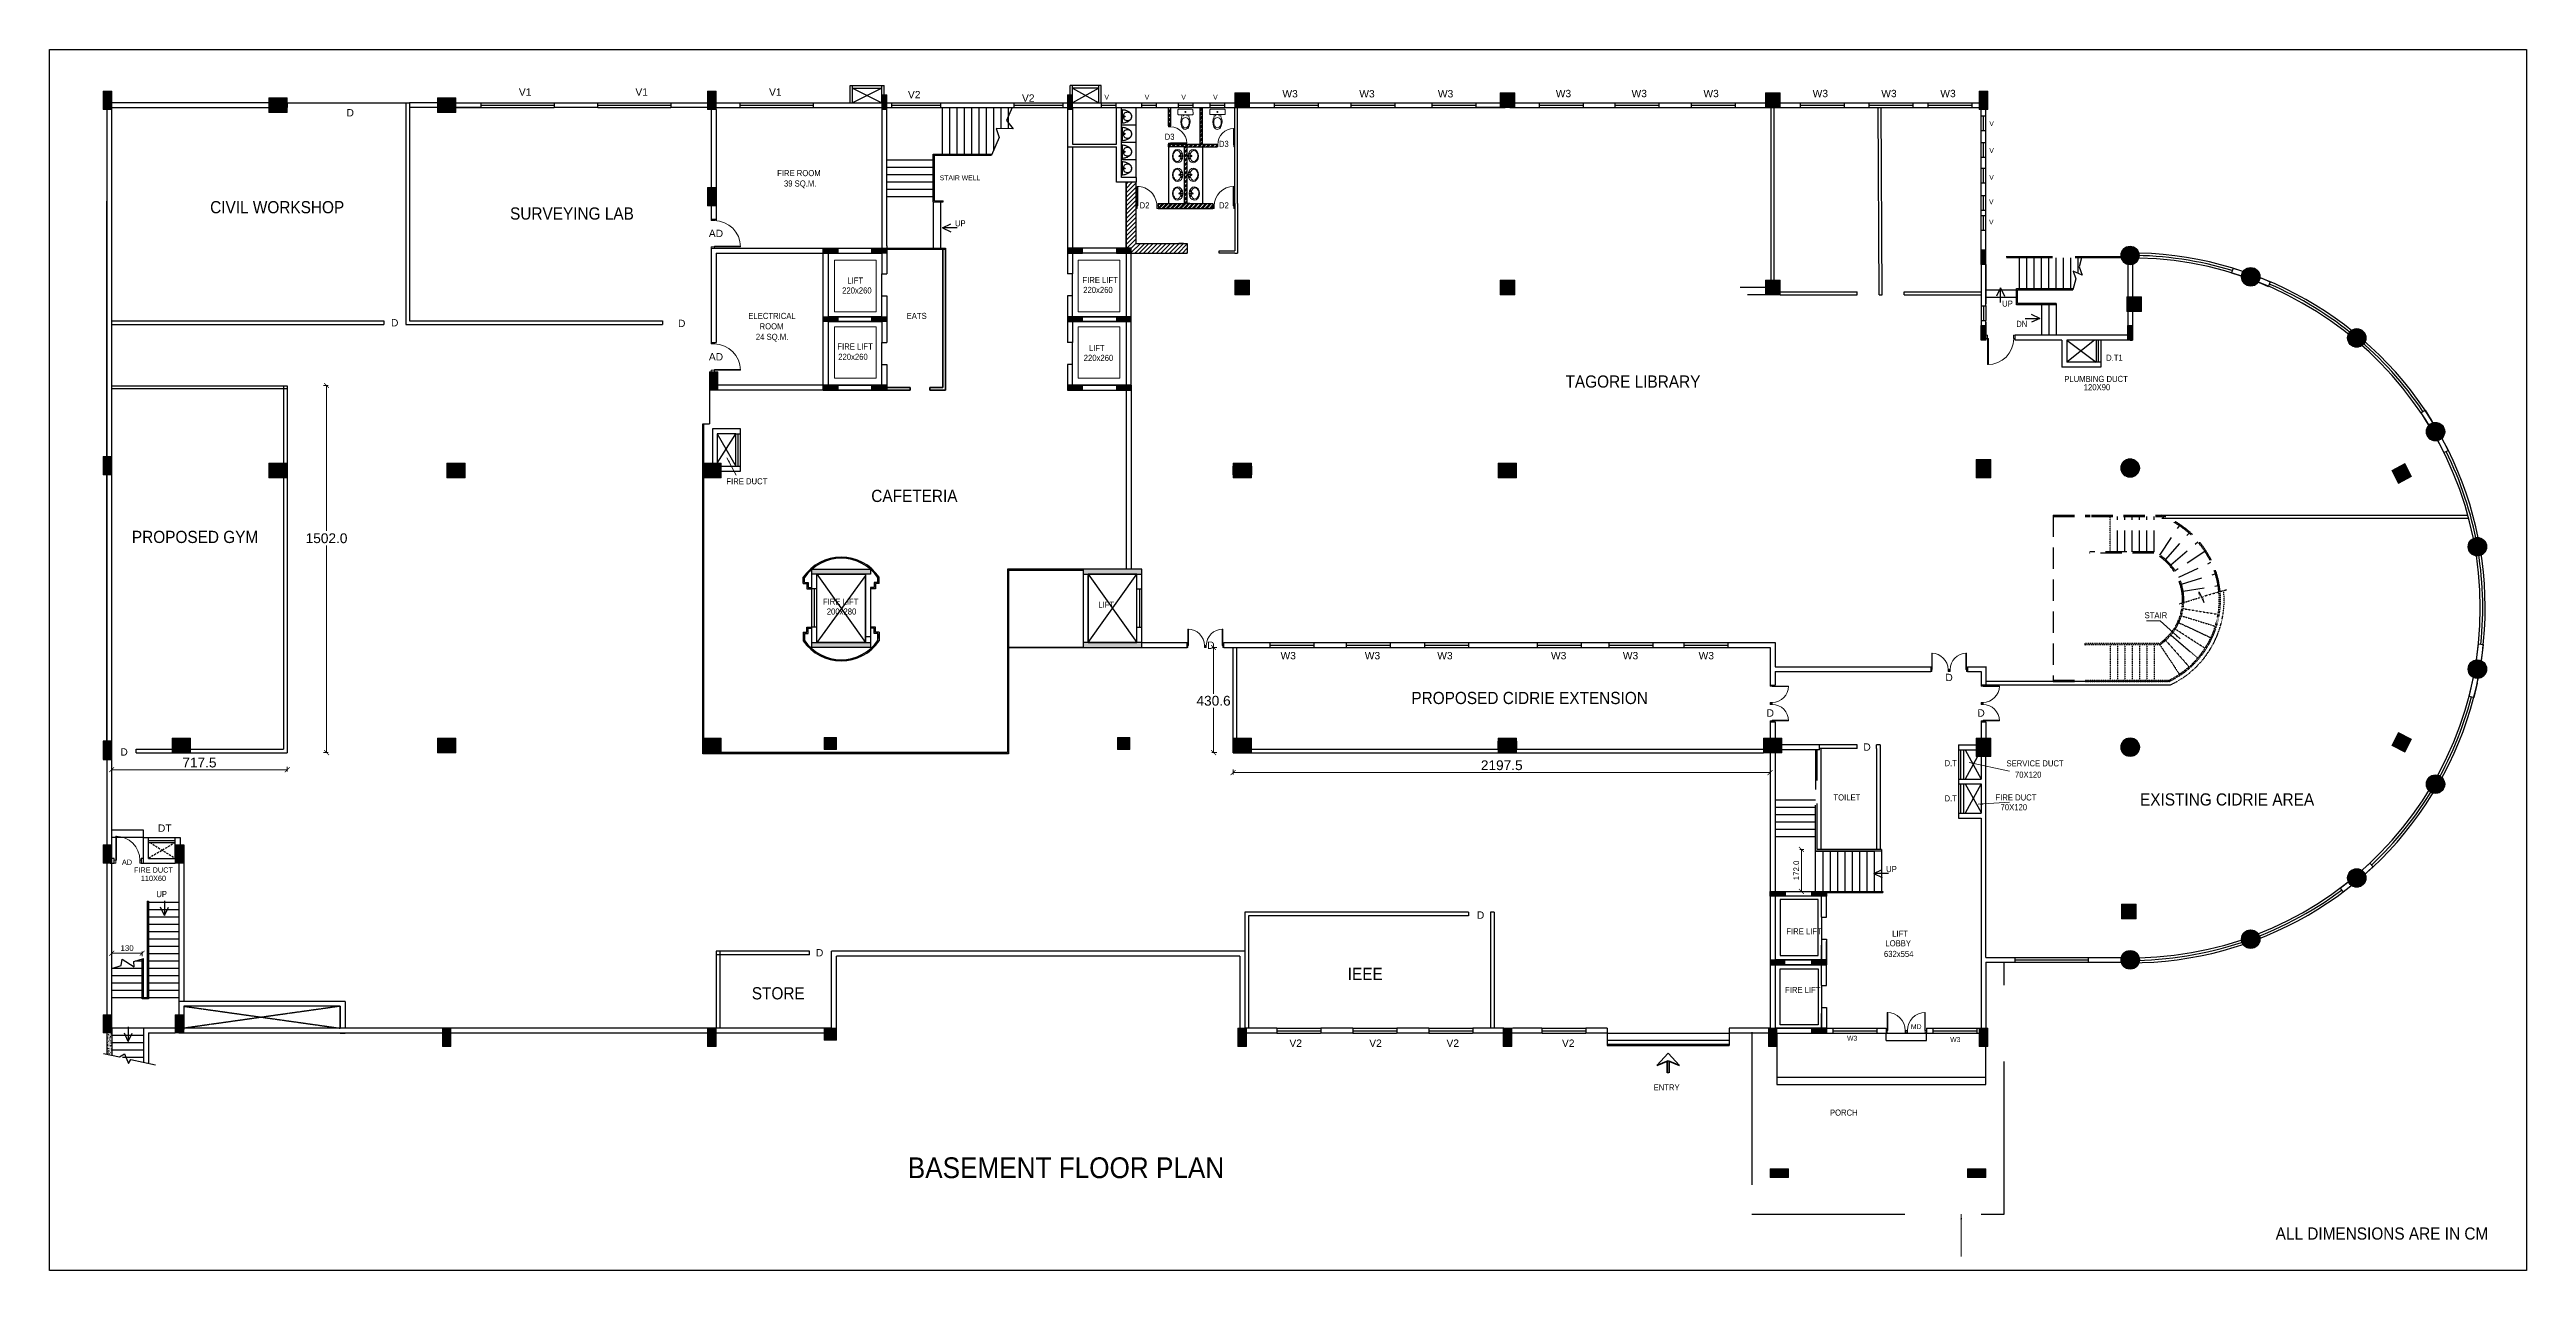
# Model space of a CAD drawing. Header units: inches. Extents: x 14 to 10147, y 8 to 5004.
import ezdxf

# ---------------------------------------------------------------- set-up
doc = ezdxf.new("R2010")
doc.units = ezdxf.units.IN
doc.header["$MEASUREMENT"] = 0
for name, pattern in [('CENTER2', [1.125, 0.75, -0.125, 0.125, -0.125]), ('DASHED2', [0.375, 0.25, -0.125]), ('HIDDEN', [0.375, 0.25, -0.125])]:
    doc.linetypes.add(name, pattern=pattern)
for name, color, linetype, lineweight in [('COR HA', 40, 'Continuous', 18), ('DOOR', 30, 'Continuous', 15), ('Layer4', 130, 'Continuous', 25), ('thin ha', 253, 'Continuous', 5), ('wall', 6, 'Continuous', 40), ('win', 102, 'Continuous', 20)]:
    doc.layers.add(name, color=color, linetype=linetype, lineweight=lineweight)
doc.layers.add('SANI', color=4, linetype='Continuous')
doc.styles.add('1MM', font='arial.ttf')
doc.styles.add('DIM', font='arial.ttf', dxfattribs={"width": 0.7, "height": 1})
doc.styles.add('DUTCH', font='arial.ttf')
doc.dimstyles.new('KRI', dxfattribs={"dimtxt": 23, "dimasz": 20, "dimexe": 7, "dimexo": 0, "dimgap": 9, "dimtad": 1, "dimdec": 1, "dimzin": 1, "dimdsep": 46, "dimtxsty": '1MM', "dimblk": 'ARCHTICK', "dimcen": 0.5, "dimclrd": 252, "dimclre": 252, "dimclrt": 7, "dimaunit": 1, "dimadec": 8, "dimazin": 0, "dimtfac": 1, "dimtdec": 1, "dimtmove": 0, "dimatfit": 3, "dimfxl": 1, "dimlwd": 13, "dimlwe": 13, "dimarcsym": 0})
pattern_1 = [(45, (-282644.504, 28265.471), (-8.83883476, 8.83883476), []), (45, (-282644.504, 28271.721), (-8.83883476, 8.83883476), [])]

msp = doc.modelspace()

# ---------------------------------------------------------------- texts
at = {"style": 'DIM'}
for s, height, p in [('V1', 30, (1933.87, 4815.15, -10.81)), ('V1', 30, (2410.79, 4815.15, -10.81)), ('V1', 30, (2957.47, 4815.15, -10.81)), ('V2', 30, (3525.63, 4804.68, -12.08)), ('V2', 30, (3992.16, 4790.62, -12.08)), ('V', 20, (4329.51, 4799.17, 61.35)), ('V', 20, (4494.21, 4799.17, 61.35)), ('V', 20, (4644.22, 4799.17, 61.35)), ('V', 20, (4774.18, 4799.17, 61.35)), ('W3', 30, (5057.62, 4808.25, -10.81)), ('W3', 30, (5372.21, 4808.25, -10.81)), ('W3', 30, (5693.8, 4808.25, -10.81)), ('W3', 30, (6176.16, 4809.25, -10.81)), ('W3', 30, (6486, 4809.25, -10.81)), ('W3', 30, (6780.13, 4809.25, -10.81)), ('W3', 30, (7226.93, 4809.25, -10.81)), ('W3', 30, (7507.59, 4809.25, -10.81)), ('W3', 30, (7749.24, 4809.25, -10.81)), ('D', 30, (1228.92, 4730.58, -10.81)), ('V', 20, (7949.7, 4690.87, 61.35)), ('V', 20, (7949.7, 4580.93, 61.35)), ('STAIR WELL', 20, (3655.55, 4469.33, -10.81)), ('V', 20, (7949.42, 4471.06, 61.35)), ('V', 20, (7948.44, 4371.32, 834.34)), ('AD', 30, (2711.15, 4236.84, -10.81)), ('V', 20, (7948.44, 4288.32, 67.26)), ('D', 30, (1410.77, 3871.33, -10.81)), ('D', 30, (2584.92, 3868.65, -10.81)), ('AD', 30, (2711.15, 3731.84, -10.81)), ('W3', 30, (5050.03, 2508.83, -10.81)), ('W3', 30, (5394.71, 2508.83, -10.81)), ('W3', 30, (5691.18, 2508.83, -10.81)), ('W3', 30, (6156.38, 2508.83, -10.81)), ('W3', 30, (6450.44, 2508.83, -10.81)), ('W3', 30, (6760.43, 2508.83, -10.81)), ('D', 30, (303.6, 2114.68, -10.81)), ('D', 30, (5853.23, 1447.18, -10.81)), ('D', 30, (3149.29, 1292.95, -10.81)), ('MD', 20, (7628.94, 995.57, -10.81)), ('V2', 30, (5086.42, 922.85, -12.08)), ('V2', 30, (5413.05, 922.85, -12.08)), ('V2', 30, (5728.97, 922.85, -12.08)), ('V2', 30, (6201.34, 922.85, -12.08)), ('W3', 20, (7367.72, 948.05, -21.61)), ('W3', 20, (7789.73, 942.6, -21.61))]:
    msp.add_text(s, height=height, dxfattribs=at).set_placement(p)
at = {"style": 'DUTCH', "width": 0.9}
for s, height, p in [('D3', 25, (4575.99, 4634.91, 0.57)), ('D3', 25, (4797.71, 4605.69, 0.57)), ('FIRE ROOM', 25, (2990.61, 4486.08, -15.93)), ('39 SQ.M.', 25, (3018.47, 4443.54)), ('CIVIL WORKSHOP', 50, (670.93, 4334.08)), ('SURVEYING LAB', 50, (1897.83, 4308.14)), ('D2', 25, (4473.55, 4354.12, 0.57)), ('D2', 25, (4798.26, 4354.12, 0.57)), ('UP', 25, (3717.93, 4280.47)), ('LIFT', 25, (3277.48, 4046.31, 0)), ('FIRE LIFT', 25, (4239.66, 4048.46, -10.81)), ('220x260', 25, (3256.48, 4005.81, 0)), ('220x260', 25, (4242.72, 4007.96, -10.81)), ('UP', 25, (8002.05, 3952.06, -10.81)), ('ELECTRICAL', 25, (2872.69, 3901.61, -15.93)), ('ROOM', 25, (2918.67, 3858.98, -15.93)), ('EATS', 25, (3520.32, 3901.61, -15.93)), ('DN', 25, (8059.7, 3869.17, -10.81)), ('24 SQ.M.', 25, (2903.48, 3815.91, -15.93)), ('FIRE LIFT', 25, (3237.06, 3776.42, -10.81)), ('220x260', 25, (3240.55, 3734.23, 0)), ('220x260', 25, (4244.87, 3729.9, 0)), ('LIFT', 25, (4265.87, 3770.4, 0)), ('D.T1', 25, (8427.62, 3730.45, -10.81)), ('TAGORE LIBRARY', 50, (6215.85, 3620.54, -21.61)), ('PLUMBING DUCT', 25, (8256.18, 3643.83, -10.81)), ('120X90', 25, (8336.01, 3609.87, -10.81)), ('FIRE DUCT', 25, (2782.89, 3224.9, -10.81)), ('CAFETERIA', 50, (3375.65, 3152.55, -21.61)), ('PROPOSED GYM', 50, (350.77, 2984.65, -10.81)), ('FIRE LIFT', 25, (3178, 2732.41, -10.81)), ('LIFT ', 25, (4304.51, 2719.75, 0)), ('200x280', 25, (3193.68, 2691.91, -10.81)), ('STAIR', 25, (8584.81, 2676.65, -3.1)), ('PROPOSED CIDRIE EXTENSION', 50, (5585.26, 2325.58, -21.61)), ('D.T', 25, (7766.58, 2071.32, -10.81)), ('SERVICE DUCT', 25, (8019.9, 2070.48, 0)), ('70X120', 25, (8054.57, 2024.32, 0)), ('TOILET', 25, (7311.89, 1931.08, -7.55)), ('D.T', 25, (7766.58, 1927.13, -10.81)), ('FIRE DUCT', 25, (7974.85, 1931.08, 2.73)), ('EXISTING CIDRIE AREA', 50, (8566.16, 1910.25)), ('70X120', 25, (7995.8, 1891.01, 2.73)), ('AD', 21.75, (309.93, 1667.65, -10.81)), ('FIRE DUCT', 21.75, (359.16, 1635.76, 0)), ('110X60', 21.75, (387.4, 1601.51, 0)), ('110X60', 21.75, (387.4, 1601.51)), ('110X60', 21.75, (387.4, 1601.51, 0)), ('UP', 25, (7527.66, 1637.88, -10.81)), ('UP', 25, (450.49, 1535.45, -10.81)), ('LOBBY', 25, (7524.52, 1334.29, -10.81)), ('LIFT', 25, (7552.24, 1373.55, -10.81)), ('IEEE', 50, (5324.86, 1196.18, -21.61)), ('632x554', 25, (7518.71, 1290.55, 0)), ('STORE', 50, (2886.81, 1116.99, -32.42)), ('ENTRY', 25, (6576.19, 744.42, -10.81)), ('PORCH', 25, (7297.68, 641.28, -10.81)), ('BASEMENT FLOOR PLAN', 85, (3525.02, 385.54, -129.68)), ('ALL DIMENSIONS ARE IN CM', 50, (9121.25, 133.76))]:
    msp.add_text(s, height=height, dxfattribs=at).set_placement(p)
at = {"style": 'DIM'}
for s, rotation, p in [('D', 0.547748, (4750.15, 2551.38, -15.08)), ('D', 0.547748, (7769.99, 2419.36, -11.26)), ('D', 0.547748, (7038.66, 2273.95, -24.79)), ('D', 0.547748, (7901.03, 2273.95, -11.26)), ('D', 0.547748, (7434.51, 2134.59, -24.79)), ('DT', 360, (457.32, 1802.91, -10.81))]:
    msp.add_text(s, height=30, rotation=rotation, dxfattribs=at).set_placement(p)
at = {"color": 1, "style": 'DUTCH', "width": 0.9}
for p in [(7119.32, 1383.06, -10.81), (7114.21, 1143.34, -10.81)]:
    msp.add_text('FIRE LIFT', height=25, dxfattribs=at).set_placement(p)

# ---------------------------------------------------------------- blocks, each defined once
blk = doc.blocks.new('col')
at = {"layer": 'Layer4', "linetype": 'Continuous', "ltscale": 0.1}
blk.add_hatch(color=256, dxfattribs=at).paths.add_polyline_path([(3474.82, -1756.2), (3474.82, -1756), (3475.42, -1756), (3475.42, -1756.2)])
blk.add_lwpolyline([(3474.82, -1756.2), (3474.82, -1756), (3475.42, -1756), (3475.42, -1756.2)], close=True, dxfattribs=at)
blk = doc.blocks.new('A$C307F25CB')
at = {"layer": 'win'}
for points in [[(5.5, 11.1), (8.3, 11.1), (8.3, 104.5), (5.5, 104.5)], [(0, 0), (5.5, 0), (5.5, 11.1), (0, 11.1)], [(99.5, 0), (105, 0), (105, 11.1), (99.5, 11.1)]]:
    blk.add_lwpolyline(points, close=True, dxfattribs=at)
blk.add_arc((5.2, 10.2), 94.3, 0.52072, 89.78387, dxfattribs=at)
blk = doc.blocks.new('A$C764D24B9')
at = {"layer": 'DOOR'}
for points in [[(0.056, 0.111), (0.083, 0.111), (0.083, 1), (0.056, 1)], [(0, 0), (0.056, 0), (0.056, 0.111), (0, 0.111)], [(0.944, 0), (1, 0), (1, 0.111), (0.944, 0.111)]]:
    blk.add_lwpolyline(points, close=True, dxfattribs=at)
blk.add_arc((0.056, 0.111), 0.889, 0, 90, dxfattribs=at)
blk = doc.blocks.new('y54y')
at = {"layer": 'COR HA', "linetype": 'Continuous', "lineweight": 20, "ltscale": 0.1}
blk.add_hatch(color=1, dxfattribs=at).paths.add_polyline_path([(-4795.47, -1150.95), (-4796.07, -1150.95), (-4796.07, -1151.55), (-4795.47, -1151.55)])
at = {"layer": 'COR HA', "color": 1, "linetype": 'Continuous', "lineweight": 20, "ltscale": 0.1}
for p, q in [((-4796.07, -1150.95), (-4795.47, -1150.95)), ((-4796.07, -1151.55), (-4796.07, -1150.95)), ((-4795.47, -1150.95), (-4795.47, -1151.55)), ((-4795.47, -1151.55), (-4796.07, -1151.55))]:
    blk.add_line(p, q, dxfattribs=at)
blk = doc.blocks.new('_ArchTick')
at = {"layer": 'wall', "color": 0, "const_width": 0.15}
blk.add_lwpolyline([(-0.5, -0.5), (0.5, 0.5)], dxfattribs=at)
blk = doc.blocks.new('yttu')
at = {"layer": 'thin ha', "linetype": 'Continuous', "lineweight": 20, "ltscale": 0.1}
blk.add_hatch(color=2, dxfattribs=at).paths.add_polyline_path([(-6879.58, -1156.37), (-6878.83, -1156.37), (-6878.83, -1156.97), (-6879.58, -1156.97)])
at = {"layer": 'thin ha', "color": 2, "linetype": 'Continuous', "lineweight": 20, "ltscale": 0.1}
blk.add_lwpolyline([(-6879.58, -1156.37), (-6878.83, -1156.37), (-6878.83, -1156.97), (-6879.58, -1156.97)], close=True, dxfattribs=at)
blk = doc.blocks.new('*D17')
at = {"color": 252, "linetype": 'Continuous', "lineweight": 13, "ltscale": 0.1, "transparency": 16777216}
for p, q in [((7191, 1731), (7174, 1731)), ((7181, 1559), (7181, 1731)), ((7191, 1559), (7174, 1559))]:
    blk.add_line(p, q, dxfattribs=at)
at = {"layer": 'Defpoints', "color": 0, "linetype": 'Continuous', "ltscale": 0.1, "transparency": 16777216}
for p in [(7181, 1731), (7191, 1731), (7191, 1559)]:
    blk.add_point(p, dxfattribs=at)
at = {"color": 252, "linetype": 'Continuous', "lineweight": 13, "ltscale": 0.1, "transparency": 16777216, "xscale": 20, "yscale": 20, "zscale": 20}
for p, rotation in [((7181, 1731), 90), ((7181, 1559), 270)]:
    blk.add_blockref('_ArchTick', p, dxfattribs=dict(at, rotation=rotation))
at = {"color": 7, "linetype": 'Continuous', "ltscale": 0.1, "transparency": 16777216, "insert": (7160, 1645), "char_height": 23, "attachment_point": 5, "rotation": 90, "style": '1MM'}
blk.add_mtext('172.0', dxfattribs=at)
blk = doc.blocks.new('UR1P')
at = {"layer": 'SANI'}
for points in [[(-30, 0, 0.066402), (-27, -18, 0.078959), (-21, -32, 0.107161), (-11, -42, 0.141785), (0, -45, 0.141785), (11, -42, 0.107161), (21, -32, 0.078959), (27, -18, 0.066402), (30, 0)], [(0, -45, 0.104192), (7, -44, 0.100673), (14, -39, 0.096065), (18, -33, 0.093043), (19, -25, 0.093043), (18, -17, 0.096065), (14, -10, 0.100673), (7, -6, 0.104192), (0, -4, 0.104192), (-7, -6, 0.100673), (-14, -10, 0.096065), (-18, -17, 0.093043), (-19, -25, 0.093043), (-18, -33, 0.096065), (-14, -39, 0.100673), (-7, -44, 0.104192)]]:
    blk.add_lwpolyline(points, format="xyb", close=True, dxfattribs=at)
blk.add_circle((0, -11), 2.97, dxfattribs=at)
blk = doc.blocks.new('WB5')
at = {"layer": 'DOOR'}
for p, q in [((4.7, 11.3), (6.8, 10.5)), ((5.3, -11), (7.3, -10.1))]:
    blk.add_line(p, q, dxfattribs=at)
for points in [[(2.4, 0.1, 1), (5, 0.1, 1)], [(3.2, 7.9, 1), (5.9, 7.9, 1)], [(3.6, -7.7, -1), (6.3, -7.6, -1)]]:
    blk.add_lwpolyline(points, format="xyb", close=True, dxfattribs=at)
for centre, radius in [((3.7, 0.1), 1.32), ((11.8, 0.3), 2.73), ((11.8, 0.3), 2.19)]:
    blk.add_circle(centre, radius, dxfattribs=at)
for centre, radius, start, end in [((5.6, 13.6), 2.49, 151.64028, 249.46494), ((7.7, 12.8), 2.49, 249.46494, 334.30149), ((32.6, 0.8), 25.2, 127.66927, 236.44999), ((18.2, 19.4), 1.66, 91.59759, 127.66927), ((6.3, -13.3), 2.49, 113.40408, 211.22873), ((8.3, -12.4), 2.49, 28.56753, 113.40408)]:
    blk.add_arc(centre, radius, start, end, dxfattribs=at)
blk.add_ellipse((19.5, 0.5), major_axis=(-0.6, 24.9), ratio=0.783308, dxfattribs=at)
blk.add_open_spline([(18.7, -20.2), (23.5, -20.6), (25, -20), (30.8, -16.4), (34.3, -10.8), (37.3, 2.3), (34.9, 9.5), (28.9, 18.7), (25, 21.3), (18.2, 21.1)], degree=3, knots=[3.262053, 3.262053, 3.262053, 3.262053, 3.577225, 3.577225, 4.479784, 4.479784, 5.382343, 5.382343, 6.141594, 6.141594, 6.141594, 6.141594], dxfattribs=at)
blk = doc.blocks.new('WC1')
at = {"layer": 'DOOR'}
for p, q in [((-29.3, -7.5), (-29.8, -22.7)), ((24.3, -5), (-26.8, -5))]:
    blk.add_line(p, q, dxfattribs=at)
for points in [[(26.8, -7.5), (27.3, -22.7, -0.423393), (24.7, -25.4), (-27.3, -25.4, -0.423393), (-29.8, -22.7), (-29.3, -7.5, -0.405093), (-26.8, -5), (24.3, -5, -0.405093), (26.8, -7.5, -0.407682)], [(11.5, -25.4), (11.5, -33, -0.265683), (10, -73.3, -0.649464), (-14.1, -70.9, -0.243179), (-14, -33), (-14, -25.4), (11.5, -25.4)], [(12.6, -52, 1.119632), (-15.2, -52, 17.71796)]]:
    blk.add_lwpolyline(points, format="xyb", dxfattribs=at)
blk.add_lwpolyline([(-14, -25.4), (-14, -33)], dxfattribs=at)
for centre, radius in [((-7.6, -29.2), 0.636), ((-1.3, -15.2), 1.91), ((5.1, -29.2), 0.636)]:
    blk.add_circle(centre, radius, dxfattribs=at)
blk.add_arc((-26.8, -7.5), 2.54, 90, 178.21009, dxfattribs=at)
blk.add_ellipse((-1.3, -52), major_axis=(0, -22.4), ratio=0.622298, start_param=4.712389, end_param=7.853982, dxfattribs=at)
blk = doc.blocks.new('*D22')
at = {"color": 252, "lineweight": 13, "ltscale": 0.1, "transparency": 16777216}
for p, q in [((268, 1294), (268, 1313)), ((268, 1306), (393, 1306)), ((393, 1294), (393, 1313))]:
    blk.add_line(p, q, dxfattribs=at)
at = {"layer": 'Defpoints', "color": 0, "linetype": 'Continuous', "ltscale": 0.1, "transparency": 16777216}
for p in [(393, 1306), (268, 1184, -11), (393, 1184, -11)]:
    blk.add_point(p, dxfattribs=at)
at = {"color": 252, "linetype": 'Continuous', "lineweight": 13, "ltscale": 0.1, "transparency": 16777216, "xscale": 20, "yscale": 20, "zscale": 20, "rotation": 180}
blk.add_blockref('_ArchTick', (268, 1306), dxfattribs=at)
at = {"color": 252, "linetype": 'Continuous', "lineweight": 13, "ltscale": 0.1, "transparency": 16777216, "xscale": 20, "yscale": 20, "zscale": 20}
blk.add_blockref('_ArchTick', (393, 1306), dxfattribs=at)
at = {"color": 7, "linetype": 'Continuous', "ltscale": 0.1, "transparency": 16777216, "insert": (331, 1327), "char_height": 23, "attachment_point": 5, "style": '1MM'}
blk.add_mtext('130', dxfattribs=at)
blk = doc.blocks.new('*D18')
at = {"lineweight": 13, "ltscale": 0.1, "transparency": 16777216}
for p, q in [((4856, 2058), (4856, 2038)), ((4856, 2045), (7053, 2045)), ((7053, 2058), (7053, 2038))]:
    blk.add_line(p, q, dxfattribs=at)
at = {"layer": 'Defpoints', "color": 0, "linetype": 'Continuous', "ltscale": 0.1, "transparency": 16777216}
for p in [(4856, 2127, -11), (7053, 2127, -11), (7053, 2045)]:
    blk.add_point(p, dxfattribs=at)
at = {"linetype": 'Continuous', "lineweight": 13, "ltscale": 0.1, "transparency": 16777216, "xscale": 20, "yscale": 20, "zscale": 20, "rotation": 180}
blk.add_blockref('_ArchTick', (4856, 2045), dxfattribs=at)
at = {"linetype": 'Continuous', "lineweight": 13, "ltscale": 0.1, "transparency": 16777216, "xscale": 20, "yscale": 20, "zscale": 20}
blk.add_blockref('_ArchTick', (7053, 2045), dxfattribs=at)
at = {"color": 7, "linetype": 'Continuous', "ltscale": 0.1, "transparency": 16777216, "insert": (5955, 2075), "char_height": 40, "attachment_point": 5, "style": '1MM'}
blk.add_mtext('2197.5', dxfattribs=at)
blk = doc.blocks.new('*D19')
at = {"lineweight": 13, "ltscale": 0.1, "transparency": 16777216}
for p, q in [((268, 2069), (268, 2050)), ((986, 2057), (268, 2057)), ((986, 2069), (986, 2050))]:
    blk.add_line(p, q, dxfattribs=at)
at = {"layer": 'Defpoints', "color": 0, "linetype": 'Continuous', "ltscale": 0.1, "transparency": 16777216}
for p in [(268, 2127, -11), (268, 2057), (986, 2127, -11)]:
    blk.add_point(p, dxfattribs=at)
at = {"linetype": 'Continuous', "lineweight": 13, "ltscale": 0.1, "transparency": 16777216, "xscale": 20, "yscale": 20, "zscale": 20, "rotation": 180}
blk.add_blockref('_ArchTick', (268, 2057), dxfattribs=at)
at = {"linetype": 'Continuous', "lineweight": 13, "ltscale": 0.1, "transparency": 16777216, "xscale": 20, "yscale": 20, "zscale": 20}
blk.add_blockref('_ArchTick', (986, 2057), dxfattribs=at)
at = {"color": 7, "linetype": 'Continuous', "ltscale": 0.1, "transparency": 16777216, "insert": (627, 2086), "char_height": 40, "attachment_point": 5, "style": '1MM'}
blk.add_mtext('717.5', dxfattribs=at)
blk = doc.blocks.new('*D20')
at = {"lineweight": 13, "ltscale": 0.1, "transparency": 16777216}
for p, q in [((1135, 3629), (1154, 3629)), ((1147, 3629), (1147, 3034)), ((1147, 2127), (1147, 2975)), ((1135, 2127), (1154, 2127))]:
    blk.add_line(p, q, dxfattribs=at)
at = {"layer": 'Defpoints', "color": 0, "linetype": 'Continuous', "ltscale": 0.1, "transparency": 16777216}
for p in [(986, 3629, -11), (1147, 3629), (986, 2127, -11)]:
    blk.add_point(p, dxfattribs=at)
at = {"linetype": 'Continuous', "lineweight": 13, "ltscale": 0.1, "transparency": 16777216, "xscale": 20, "yscale": 20, "zscale": 20}
for p, rotation in [((1147, 3629), 90), ((1147, 2127), 270)]:
    blk.add_blockref('_ArchTick', p, dxfattribs=dict(at, rotation=rotation))
at = {"color": 7, "linetype": 'Continuous', "ltscale": 0.1, "transparency": 16777216, "insert": (1147, 3004), "char_height": 40, "attachment_point": 5, "style": '1MM'}
blk.add_mtext('1502.0', dxfattribs=at)
blk = doc.blocks.new('*D21')
at = {"lineweight": 13, "ltscale": 0.1, "transparency": 16777216}
for p, q in [((4789, 2557), (4769, 2557)), ((4776, 2557), (4776, 2368)), ((4776, 2127), (4776, 2310)), ((4789, 2127), (4769, 2127))]:
    blk.add_line(p, q, dxfattribs=at)
at = {"layer": 'Defpoints', "color": 0, "linetype": 'Continuous', "ltscale": 0.1, "transparency": 16777216}
for p in [(4856, 2557, -2), (4776, 2127), (4856, 2127, -11)]:
    blk.add_point(p, dxfattribs=at)
at = {"linetype": 'Continuous', "lineweight": 13, "ltscale": 0.1, "transparency": 16777216, "xscale": 20, "yscale": 20, "zscale": 20}
for p, rotation in [((4776, 2557), 90), ((4776, 2127), 270)]:
    blk.add_blockref('_ArchTick', p, dxfattribs=dict(at, rotation=rotation))
at = {"color": 7, "linetype": 'Continuous', "ltscale": 0.1, "transparency": 16777216, "insert": (4776, 2339), "char_height": 40, "attachment_point": 5, "style": '1MM'}
blk.add_mtext('430.6', dxfattribs=at)

# ---------------------------------------------------------------- dimensions: what is measured, and where the dimension line sits
at = {"color": 7, "linetype": 'Continuous', "ltscale": 0.1}
for base, p1, p2, angle, picture, middle, dimtype in [((1147.29, 3628.5), (985.9, 2126.5, -10.81), (985.9, 3628.5, -10.81), 90, '*D20', (1147.29, 3004.17), 160), ((4776.18, 2126.5), (4855.9, 2557.07, -1.55), (4855.9, 2126.5, -10.81), 90, '*D21', (4776.18, 2338.97), 160), ((7053.4, 2045.46), (4855.9, 2126.5, -10.81), (7053.4, 2126.5, -10.81), 0, '*D18', (5954.65, 2045.46), 161)]:
    dim = msp.add_linear_dim(base=base, p1=p1, p2=p2, angle=angle, dimstyle='KRI', override={"dimtxt": 40, "dimtih": 1, "dimtoh": 1, "dimclrd": 256, "dimclre": 256, "dimfxl": 12.5, "dimfxlon": 1}, dxfattribs=at)
    dim.commit()
    dim.dimension.update_dxf_attribs({"geometry": picture, "text_midpoint": middle, "dimtype": dimtype})
dim = msp.add_linear_dim(base=(268.4, 2056.76), p1=(985.9, 2126.5, -10.81), p2=(268.4, 2126.5, -10.81), dimstyle='KRI', override={"dimtxt": 40, "dimtih": 1, "dimtoh": 1, "dimclrd": 256, "dimclre": 256, "dimfxl": 12.5, "dimfxlon": 1}, dxfattribs=at)
dim.commit()
dim.dimension.update_dxf_attribs({"geometry": '*D19', "text_midpoint": (627.15, 2086.18)})
at = {"linetype": 'Continuous', "ltscale": 0.1}
dim = msp.add_linear_dim(base=(7180.63, 1730.97, -10.81), p1=(7191.06, 1558.99, -10.81), p2=(7191.05, 1730.97, -10.81), angle=90, dimstyle='KRI', dxfattribs=at)
dim.commit()
dim.dimension.update_dxf_attribs({"geometry": '*D17', "text_midpoint": (7159.89, 1644.98, -10.81)})
at = {"color": 6, "linetype": 'Continuous', "ltscale": 0.1}
dim = msp.add_linear_dim(base=(393.34, 1306.16), p1=(268.35, 1184, -10.81), p2=(393.34, 1184, -10.81), text='130', dimstyle='KRI', override={"dimfxl": 12.5, "dimfxlon": 1}, dxfattribs=at)
dim.commit()
dim.dimension.update_dxf_attribs({"geometry": '*D22', "text_midpoint": (330.85, 1326.91)})

# ---------------------------------------------------------------- hatches: boundary and pattern name
at = {"linetype": 'Continuous', "lineweight": 20, "ltscale": 0.1}
for points in [[(233.4, 4834), (268.4, 4834), (268.4, 4759), (233.4, 4759)], [(2705.9, 4834), (2740.9, 4834), (2740.9, 4759), (2705.9, 4759)], [(3418.67, 4819), (3438.67, 4819), (3438.67, 4759), (3418.67, 4759)], [(4178.67, 4819), (4198.67, 4819), (4198.67, 4759), (4178.67, 4759)], [(4863.4, 4826.5), (4923.4, 4826.5), (4923.4, 4766.5), (4863.4, 4766.5)], [(5948.4, 4826.5), (6008.4, 4826.5), (6008.4, 4766.5), (5948.4, 4766.5)], [(7033.4, 4826.5), (7093.4, 4826.5), (7093.4, 4766.5), (7033.4, 4766.5)], [(7908.44, 4834), (7943.44, 4834), (7943.44, 4759), (7908.44, 4759)], [(2705.9, 4439), (2740.9, 4439), (2740.9, 4364), (2705.9, 4364)], [(3238.63, 4190.67), (3238.63, 4170.67), (3178.63, 4170.67), (3178.63, 4190.67)], [(3438.63, 4190.67), (3438.63, 4170.67), (3378.63, 4170.67), (3378.63, 4190.67)], [(4238.63, 4190.67), (4238.63, 4170.67), (4178.63, 4170.67), (4178.63, 4190.67)], [(4438.63, 4190.67), (4438.63, 4170.67), (4378.63, 4170.67), (4378.63, 4190.67)], [(7915.94, 4184), (7935.94, 4184), (7935.94, 4124), (7915.94, 4124)], [(4863.4, 4060.25), (4923.4, 4060.25), (4923.4, 4000.25), (4863.4, 4000.25)], [(5948.4, 4060.25), (6008.4, 4060.25), (6008.4, 4000.25), (5948.4, 4000.25)], [(3238.63, 3910.67), (3238.63, 3890.67), (3178.63, 3890.67), (3178.63, 3910.67)], [(3438.63, 3910.67), (3438.63, 3890.67), (3378.63, 3890.67), (3378.63, 3910.67)], [(4238.63, 3910.67), (4238.63, 3890.67), (4178.63, 3890.67), (4178.63, 3910.67)], [(4438.63, 3910.67), (4438.63, 3890.67), (4378.63, 3890.67), (4378.63, 3910.67)], [(7915.94, 3874.63), (7935.94, 3874.63), (7935.94, 3814.63), (7915.94, 3814.63)], [(8515.94, 3874.63), (8535.94, 3874.63), (8535.94, 3814.63), (8515.94, 3814.63)], [(2713.4, 3685.67), (2748.4, 3685.67), (2748.4, 3610.67), (2713.4, 3610.67)], [(3238.63, 3630.67), (3238.63, 3610.67), (3178.63, 3610.67), (3178.63, 3630.67)], [(3438.63, 3630.67), (3438.63, 3610.67), (3378.63, 3610.67), (3378.63, 3630.67)], [(4238.63, 3630.67), (4238.63, 3610.67), (4178.63, 3610.67), (4178.63, 3630.67)], [(4438.63, 3630.67), (4438.63, 3610.67), (4378.63, 3610.67), (4378.63, 3630.67)], [(233.4, 3339), (268.4, 3339), (268.4, 3264), (233.4, 3264)], [(3372.56, 2877.07), (3372.56, 2857.07), (3132.56, 2857.07), (3132.56, 2877.07)], [(4482.56, 2877.07), (4482.56, 2857.07), (4242.56, 2857.07), (4242.56, 2877.07)], [(3372.56, 2577.07), (3372.56, 2557.07), (3132.56, 2557.07), (3132.56, 2577.07)], [(4482.56, 2577.07), (4482.56, 2557.07), (4242.56, 2557.07), (4242.56, 2577.07)], [(233.4, 2174), (268.4, 2174), (268.4, 2099), (233.4, 2099)], [(3183.39, 2189), (3233.39, 2189), (3233.39, 2139), (3183.39, 2139)], [(4383.39, 2189), (4433.39, 2189), (4433.39, 2139), (4383.39, 2139)], [(233.4, 1749), (268.4, 1749), (268.4, 1674), (233.4, 1674)], [(528.4, 1749), (563.4, 1749), (563.4, 1674), (528.4, 1674)], [(7113.35, 1558.96), (7113.35, 1538.96), (7053.35, 1538.96), (7053.35, 1558.96)], [(7283.35, 1558.96), (7283.35, 1538.96), (7223.35, 1538.96), (7223.35, 1558.96)], [(7113.35, 1279.05), (7113.35, 1259.05), (7053.35, 1259.05), (7053.35, 1279.05)], [(7283.35, 1278.96), (7283.35, 1258.96), (7223.35, 1258.96), (7223.35, 1278.96)], [(233.4, 1054.5), (268.4, 1054.5), (268.4, 979.5), (233.4, 979.5)], [(528.4, 1054.5), (563.4, 1054.5), (563.4, 979.5), (528.4, 979.5)], [(1620.9, 999.5), (1655.9, 999.5), (1655.9, 924.5), (1620.9, 924.5)], [(2705.9, 999.5), (2740.9, 999.5), (2740.9, 924.5), (2705.9, 924.5)], [(3183.39, 999.5), (3233.39, 999.5), (3233.39, 949.5), (3183.39, 949.5)], [(4875.9, 999.5), (4910.9, 999.5), (4910.9, 924.5), (4875.9, 924.5)], [(5960.9, 999.5), (5995.9, 999.5), (5995.9, 924.5), (5960.9, 924.5)], [(7045.9, 999), (7080.9, 999), (7080.9, 924), (7045.9, 924)], [(7283.35, 999), (7283.35, 979), (7223.35, 979), (7223.35, 999)], [(7908.59, 999), (7943.59, 999), (7943.59, 924), (7908.59, 924)], [(7053.4, 387.95), (7053.4, 422.95), (7128.4, 422.95), (7128.4, 387.95)], [(7860.94, 387.95), (7860.94, 422.95), (7935.94, 422.95), (7935.94, 387.95)]]:
    msp.add_hatch(color=2, dxfattribs=at).paths.add_polyline_path(points)
at = {"linetype": 'Continuous', "ltscale": 0.1}
h = msp.add_hatch(dxfattribs=at)
h.set_pattern_fill('STEEL', color=3, scale=100, style=0)
h.set_pattern_definition(pattern_1)
h.paths.add_polyline_path([(4788.85, 4616.54), (4788.85, 4606.54), (4666.03, 4606.54), (4666.03, 4374.12), (4773.4, 4374.12), (4773.34, 4354.12), (4548.67, 4354.12), (4548.61, 4374.12), (4656.03, 4374.12), (4656.03, 4606.54), (4591.03, 4606.58), (4591.04, 4616.54), (4721.03, 4616.54), (4721.1, 4766.5), (4731.03, 4766.5), (4731.03, 4616.54)])
h = msp.add_hatch(dxfattribs=at)
h.set_pattern_fill('STEEL', color=3, scale=100, style=0)
h.set_pattern_definition(pattern_1)
h.paths.add_polyline_path([(4591.03, 4766.53), (4601.03, 4766.53), (4601.03, 4691.54), (4591.03, 4691.54)])
h = msp.add_hatch(dxfattribs=at)
h.set_pattern_fill('ANSI31', color=256, scale=100, style=0)
h.set_pattern_definition([(45, (-270946.112, 28265.663), (-8.83883476, 8.83883476), [])])
h.paths.add_polyline_path([(4458.67, 4210.86), (4668.67, 4210.86), (4668.67, 4170.86), (4458.67, 4170.86)])
h.paths.add_polyline_path([(4418.63, 4170.67), (4458.63, 4170.67), (4458.67, 4460.86), (4418.67, 4460.86)])
at = {"linetype": 'Continuous', "lineweight": 20, "ltscale": 0.1}
h = msp.add_hatch(color=2, dxfattribs=at)
edge = h.paths.add_edge_path()
edge.add_arc((8525.44, 4161.5), 38, 0, 360)
h = msp.add_hatch(color=2, dxfattribs=at)
edge = h.paths.add_edge_path()
edge.add_arc((9019.3, 4074.01), 38, 0, 360)
at = {"linetype": 'Continuous', "ltscale": 0.1}
h = msp.add_hatch(color=7, dxfattribs=at)
edge = h.paths.add_edge_path()
edge.add_arc((9019.3, 4074.51), 37.5, 0, 360)
for color, points in [(256, [(7915.96, 3814.63), (7915.96, 3874.63), (7935.96, 3874.63), (7935.96, 3814.63)]), (256, [(8515.94, 3814.63), (8515.94, 3874.63), (8535.94, 3874.63), (8535.94, 3814.63)]), (7, [(4855.9, 3264), (4855.9, 3299), (4930.9, 3299), (4930.9, 3264)]), (7, [(4855.9, 3264), (4855.9, 3299), (4930.9, 3299), (4930.9, 3264)]), (7, [(4855.9, 3264), (4855.9, 3299), (4930.9, 3299), (4930.9, 3264)]), (7, [(7908.44, 3326.5), (7943.44, 3326.5), (7943.44, 3251.5), (7908.44, 3251.5)]), (4, [(3132.56, 2877.07), (3372.56, 2877.07), (3372.56, 2857.07), (3132.56, 2857.07)]), (4, [(4482.56, 2877.07), (4242.56, 2877.07), (4242.56, 2857.07), (4482.56, 2857.07)]), (4, [(3132.56, 2577.07), (3372.56, 2577.07), (3372.56, 2557.07), (3132.56, 2557.07)]), (4, [(4482.56, 2577.07), (4242.56, 2577.07), (4242.56, 2557.07), (4482.56, 2557.07)]), (7, [(268.4, 2174), (233.4, 2174), (233.4, 2099), (268.4, 2099)]), (7, [(268.4, 2174), (233.4, 2174), (233.4, 2099), (268.4, 2099)]), (7, [(5940.9, 2139), (5940.9, 2174), (6015.9, 2174), (6015.9, 2139)]), (7, [(5940.9, 2139), (5940.9, 2174), (6015.9, 2174), (6015.9, 2139)]), (7, [(5940.9, 2139), (5940.9, 2174), (6015.9, 2174), (6015.9, 2139)]), (7, [(7916.1, 2186.38), (7951.1, 2186.38), (7951.1, 2111.38), (7916.1, 2111.38)]), (7, [(7916.1, 2186.38), (7951.1, 2186.38), (7951.1, 2111.38), (7916.1, 2111.38)])]:
    msp.add_hatch(color=color, dxfattribs=at).paths.add_polyline_path(points)
at = {"linetype": 'Continuous', "lineweight": 20, "ltscale": 0.1}
h = msp.add_hatch(color=2, dxfattribs=at)
edge = h.paths.add_edge_path()
edge.add_arc((9452.66, 3824.02), 38, 0, 360)
at = {"linetype": 'Continuous', "ltscale": 0.1}
h = msp.add_hatch(color=7, dxfattribs=at)
edge = h.paths.add_edge_path()
edge.add_arc((9453.16, 3824.02), 37.5, 0, 360)
at = {"linetype": 'Continuous', "lineweight": 20, "ltscale": 0.1}
h = msp.add_hatch(color=2, dxfattribs=at)
edge = h.paths.add_edge_path()
edge.add_arc((9774.68, 3440.25), 38, 0, 360)
at = {"linetype": 'Continuous', "ltscale": 0.1}
h = msp.add_hatch(color=7, dxfattribs=at)
edge = h.paths.add_edge_path()
edge.add_arc((9775.18, 3440.25), 37.5, 0, 360)
at = {"linetype": 'Continuous', "lineweight": 20, "ltscale": 0.1}
h = msp.add_hatch(color=2, dxfattribs=at)
edge = h.paths.add_edge_path()
edge.add_arc((8525.44, 3291.5), 38, 0, 360)
at = {"linetype": 'Continuous', "ltscale": 0.1}
h = msp.add_hatch(color=7, dxfattribs=at)
edge = h.paths.add_edge_path()
edge.add_arc((8525.94, 3291.5), 37.5, 0, 360)
at = {"linetype": 'Continuous', "lineweight": 20, "ltscale": 0.1}
h = msp.add_hatch(color=2, dxfattribs=at)
edge = h.paths.add_edge_path()
edge.add_arc((9946.03, 2969.49), 38, 0, 360)
at = {"linetype": 'Continuous', "ltscale": 0.1}
h = msp.add_hatch(color=7, dxfattribs=at)
edge = h.paths.add_edge_path()
edge.add_arc((9946.53, 2969.49), 37.5, 0, 360)
at = {"linetype": 'Continuous', "lineweight": 20, "ltscale": 0.1}
h = msp.add_hatch(color=2, dxfattribs=at)
edge = h.paths.add_edge_path()
edge.add_arc((9946.03, 2468.52), 38, 0, 360)
at = {"linetype": 'Continuous', "ltscale": 0.1}
h = msp.add_hatch(color=7, dxfattribs=at)
edge = h.paths.add_edge_path()
edge.add_arc((9946.53, 2468.52), 37.5, 0, 360)
at = {"linetype": 'Continuous', "lineweight": 20, "ltscale": 0.1}
h = msp.add_hatch(color=2, dxfattribs=at)
edge = h.paths.add_edge_path()
edge.add_arc((8525.94, 2149), 38, 0, 360)
at = {"linetype": 'Continuous', "ltscale": 0.1}
h = msp.add_hatch(color=7, dxfattribs=at)
edge = h.paths.add_edge_path()
edge.add_arc((8525.94, 2149), 37.5, 0, 360)
at = {"linetype": 'Continuous', "lineweight": 20, "ltscale": 0.1}
h = msp.add_hatch(color=2, dxfattribs=at)
edge = h.paths.add_edge_path()
edge.add_arc((9774.68, 1997.75), 38, 0, 360)
at = {"linetype": 'Continuous', "ltscale": 0.1}
h = msp.add_hatch(color=7, dxfattribs=at)
edge = h.paths.add_edge_path()
edge.add_arc((9775.18, 1997.75), 37.5, 0, 360)
at = {"linetype": 'Continuous', "lineweight": 20, "ltscale": 0.1}
h = msp.add_hatch(color=2, dxfattribs=at)
edge = h.paths.add_edge_path()
edge.add_arc((9452.66, 1613.98), 38, 0, 360)
at = {"linetype": 'Continuous', "ltscale": 0.1}
h = msp.add_hatch(color=7, dxfattribs=at)
edge = h.paths.add_edge_path()
edge.add_arc((9453.16, 1613.98), 37.5, 0, 360)
at = {"linetype": 'Continuous', "lineweight": 20, "ltscale": 0.1}
h = msp.add_hatch(color=2, dxfattribs=at)
edge = h.paths.add_edge_path()
edge.add_arc((9018.8, 1363.5), 38, 0, 360)
at = {"linetype": 'Continuous', "ltscale": 0.1}
h = msp.add_hatch(color=7, dxfattribs=at)
edge = h.paths.add_edge_path()
edge.add_arc((9019.3, 1363.5), 37.5, 0, 360)
at = {"linetype": 'Continuous', "lineweight": 20, "ltscale": 0.1}
h = msp.add_hatch(color=2, dxfattribs=at)
edge = h.paths.add_edge_path()
edge.add_arc((8525.94, 1278.96), 38, 0, 360)
at = {"linetype": 'Continuous', "ltscale": 0.1}
h = msp.add_hatch(color=7, dxfattribs=at)
edge = h.paths.add_edge_path()
edge.add_arc((8525.94, 1279), 37.5, 0, 360)
h = msp.add_hatch(color=7, dxfattribs=at)
edge = h.paths.add_edge_path()
edge.add_arc((8525.94, 1279), 37.5, 0, 360)
at = {"linetype": 'Continuous', "lineweight": 20, "ltscale": 0.1}
h = msp.add_hatch(dxfattribs=at)
h.set_pattern_fill('AR-CONC', color=1, scale=1.5, style=0)
h.set_pattern_definition([(50, (-95637.025, 30353.265), (10.75890274, -0.941282), [1.125, -12.375]), (355, (-95637.025, 30353.265), (-2.08127, 11.282882), [0.9, -9.9]), (100.4514, (-95636.129, 30353.187), (8.6776407, 10.3415931), [0.9561028, -10.5171317]), (46.1842, (-95637.025, 30356.265), (16.0086157, -2.4827852), [1.6875, -18.5625]), (96.6356, (-95635.691, 30356.058), (14.0199406, 14.611768), [1.4341543, -15.775695]), (351.1842, (-95637.025, 30356.265), (14.0199292, 14.611779), [1.35, -14.85]), (21, (-95635.525, 30355.515), (8.9536058, -6.03928336), [1.125, -12.375]), (326, (-95635.525, 30355.515), (3.64973, 10.8772507), [0.9, -9.9]), (71.4514, (-95634.779, 30355.012), (12.6033394, 4.8379575), [0.9561028, -10.5171317]), (37.5, (-95637.025, 30353.2653), (0.18239783, 4.99340781), [0, -9.78, 0, -10.05, 0, -9.9375]), (7.5, (-95637.025, 30353.2653), (3.94604306, 5.91617568), [0, -5.73, 0, -9.555, 0, -3.7875]), (327.5, (-95640.37, 30353.2653), (8.00733654, -0.33832308), [0, -3.75, 0, -11.7, 0, -15.525]), (317.5, (-95641.87, 30353.265), (8.74779254, 1.50157473), [0, -4.875, 0, -7.77, 0, -11.025])])
h.paths.add_polyline_path([(248.4, 893.04), (268.4, 893.04), (268.4, 979.5), (248.4, 979.5)])
at = {"layer": 'thin ha', "linetype": 'Continuous', "lineweight": 20, "ltscale": 0.1}
msp.add_hatch(color=2, dxfattribs=at).paths.add_polyline_path([(7033.4, 4060.25), (7093.4, 4060.25), (7093.4, 4000.25), (7033.4, 4000.25)])

# ---------------------------------------------------------------- linework, layer by layer
at = {"linetype": 'Continuous', "ltscale": 0.1}
for p, q in [((268.4, 1694, -10.81), (268.4, 4786.5, -10.81)), ((268.4, 4766.5, -10.81), (910.9, 4766.5, -10.81)), ((985.9, 4766.5, -10.81), (910.9, 4766.5, -10.81)), ((985.9, 4786.5, -10.81), (985.9, 4786.5, -10.81)), ((985.9, 4786.5, -10.81), (985.9, 4766.5, -10.81)), ((985.9, 4786.5, -10.81), (985.9, 4766.5, -10.81)), ((1600.9, 4786.5, -10.81), (1485.9, 4786.5, -10.81)), ((1600.9, 4786.5, -10.81), (1485.9, 4786.5, -10.81)), ((1485.9, 4786.5, -10.81), (1485.9, 4766.5, -10.81)), ((1485.9, 4786.5, -10.81), (1485.9, 4766.5, -10.81)), ((1600.9, 4766.5, -10.81), (1485.9, 4766.5, -10.81)), ((1675.9, 4786.5, -10.81), (1778.66, 4786.5, -10.81)), ((1778.66, 4766.5, -10.81), (1675.9, 4766.5, -10.81)), ((1675.9, 4766.5, -10.81), (1778.66, 4766.5, -10.81)), ((1778.66, 4786.5, -10.81), (1778.66, 4766.5, -10.81)), ((1778.66, 4786.5, -10.81), (1778.66, 4766.5, -10.81)), ((2078.66, 4786.5, -10.81), (2255.57, 4786.5, -10.81)), ((2078.66, 4786.5, -10.81), (2078.66, 4766.5, -10.81)), ((2078.66, 4786.5, -10.81), (2078.66, 4766.5, -10.81)), ((2255.57, 4766.5, -10.81), (2078.66, 4766.5, -10.81)), ((2255.57, 4766.5, -10.81), (2078.66, 4766.5, -10.81)), ((2255.57, 4766.5, -10.81), (2078.66, 4766.5, -10.81)), ((2255.57, 4766.5, -10.81), (2078.66, 4766.5, -10.81)), ((2255.57, 4786.5, -10.81), (2255.57, 4766.5, -10.81)), ((2255.57, 4786.5, -10.81), (2255.57, 4766.5, -10.81)), ((2555.57, 4786.5, -10.81), (2733.4, 4786.5, -10.81)), ((2555.57, 4786.5, -10.81), (2555.57, 4766.5, -10.81)), ((2555.57, 4786.5, -10.81), (2555.57, 4766.5, -10.81)), ((2705.9, 4766.5, -10.81), (2555.57, 4766.5, -10.81)), ((2705.9, 4766.5, -10.81), (2555.57, 4766.5, -10.81)), ((2705.9, 4766.5, -10.81), (2555.57, 4766.5, -10.81)), ((2733.4, 4766.5, -10.81), (2555.57, 4766.5, -10.81)), ((2713.4, 4786.5, -10.81), (2837.33, 4786.5, -10.81)), ((2713.4, 4766.5, -10.81), (2837.33, 4766.5, -10.81)), ((2837.33, 4786.5, -10.81), (2837.33, 4766.5, -10.81)), ((2837.33, 4786.5, -10.81), (2837.33, 4766.5, -10.81)), ((3137.33, 4786.5, -10.81), (3458.67, 4786.5, -10.81)), ((3137.33, 4786.5, -10.81), (3137.33, 4766.5, -10.81)), ((3137.33, 4786.5, -10.81), (3137.33, 4766.5, -10.81)), ((3137.33, 4766.5, -10.81), (3458.67, 4766.5, -10.81)), ((3418.67, 4786.5, -10.81), (3458.67, 4786.5, -10.81)), ((3418.67, 4786.5, -10.81), (3438.67, 4786.5, -10.81)), ((3438.67, 4766.5, -10.81), (3458.67, 4766.5, -10.81)), ((3458.67, 4786.5, -10.81), (3458.67, 4766.5, -10.81)), ((3458.67, 4786.5, -10.81), (3458.67, 4766.5, -10.81)), ((3458.67, 4786.5, -10.81), (3458.67, 4766.5, -10.81)), ((3658.67, 4786.5, -10.81), (3958.67, 4786.5, -10.81)), ((3658.67, 4786.5, -10.81), (3958.67, 4786.5, -10.81)), ((3658.67, 4786.5, -10.81), (3658.67, 4766.5, -10.81)), ((3658.67, 4766.5, -10.81), (3958.67, 4766.5, -10.81)), ((3658.67, 4766.5, -10.81), (3958.67, 4766.5, -10.81)), ((3958.67, 4786.5, -10.81), (3958.67, 4766.5, -10.81)), ((4158.67, 4786.5, -10.81), (4337.28, 4786.5, -10.81)), ((4158.67, 4786.5, -10.81), (4198.67, 4786.5, -10.81)), ((4158.67, 4786.5, -10.81), (4198.67, 4786.5, -10.81)), ((4158.67, 4786.5, -10.81), (4158.67, 4766.5, -10.81)), ((4158.67, 4766.5, -10.81), (4337.28, 4766.5, -10.81)), ((4158.67, 4766.5, -10.81), (4178.67, 4766.5, -10.81)), ((4198.67, 4766.5, -10.81), (4198.67, 4759, -10.81)), ((4301.06, 4786.5, -10.81), (5023.4, 4786.5, -10.81)), ((4313.37, 4766.5, -10.81), (5023.4, 4766.5, -10.81)), ((4378.68, 4616.5, -0.1), (4378.67, 4766.54, -5.09)), ((4398.67, 4480.86, -9.99), (4398.67, 4766.54, -5.09)), ((4591.03, 4691.54, -12.76), (4591.03, 4766.53, -12.76)), ((4601.03, 4691.54, -12.76), (4601.03, 4766.53, -12.76)), ((4721.03, 4616.54, -12.76), (4721.03, 4766.5, -12.76)), ((4721.03, 4616.54, -12.76), (4721.03, 4766.5, -12.76)), ((4731.03, 4616.54, -12.76), (4731.03, 4766.5, -12.76)), ((4863.4, 4374.12, -5.09), (4863.4, 4766.57, -5.09)), ((4863.4, 4606.54, -5.09), (4863.4, 4766.5, -5.09)), ((4863.4, 4606.54, -5.09), (4863.4, 4766.5, -5.09)), ((4873.4, 4374.12, -5.09), (4873.4, 4766.57, -5.09)), ((4873.4, 4606.54, -5.09), (4873.4, 4766.5, -5.09)), ((4883.4, 4786.5, -10.81), (5023.4, 4786.5, -10.81)), ((4903.4, 4766.5, -10.81), (5023.4, 4766.5, -10.81)), ((5023.4, 4786.5, -10.81), (5023.4, 4766.5, -10.81)), ((5023.4, 4786.5, -10.81), (5023.4, 4766.5, -10.81)), ((5203.4, 4786.5, -10.81), (5337.99, 4786.5, -10.81)), ((5203.4, 4786.5, -10.81), (5337.99, 4786.5, -10.81)), ((5203.4, 4786.5, -10.81), (5203.4, 4766.5, -10.81)), ((5203.4, 4786.5, -10.81), (5203.4, 4766.5, -10.81)), ((5203.4, 4766.5, -10.81), (5337.99, 4766.5, -10.81)), ((5203.4, 4766.5, -10.81), (5337.99, 4766.5, -10.81)), ((5337.99, 4786.5, -10.81), (5337.99, 4766.5, -10.81)), ((5337.99, 4786.5, -10.81), (5337.99, 4766.5, -10.81)), ((5517.99, 4786.5, -10.81), (5668.4, 4786.5, -10.81)), ((5517.99, 4786.5, -10.81), (5668.4, 4786.5, -10.81)), ((5517.99, 4786.5, -10.81), (5517.99, 4766.5, -10.81)), ((5517.99, 4786.5, -10.81), (5517.99, 4766.5, -10.81)), ((5517.99, 4766.5, -10.81), (5668.4, 4766.5, -10.81)), ((5517.99, 4766.5, -10.81), (5668.4, 4766.5, -10.81)), ((5668.4, 4786.5, -10.81), (5668.4, 4766.5, -10.81)), ((5668.4, 4786.5, -10.81), (5668.4, 4766.5, -10.81)), ((5848.4, 4786.5, -10.81), (5988.4, 4786.5, -10.81)), ((5848.4, 4786.5, -10.81), (5988.4, 4786.5, -10.81)), ((5848.4, 4786.5, -10.81), (5848.4, 4766.5, -10.81)), ((5848.4, 4786.5, -10.81), (5848.4, 4766.5, -10.81)), ((5848.4, 4766.5, -10.81), (5968.4, 4766.5, -10.81)), ((5848.4, 4766.5, -10.81), (5968.4, 4766.5, -10.81)), ((5968.4, 4766.5, -10.81), (5848.4, 4766.5, -10.81)), ((5968.4, 4786.5, -10.81), (6108.4, 4786.5, -10.81)), ((5988.4, 4766.5, -10.81), (6108.4, 4766.5, -10.81)), ((6108.4, 4786.5, -10.81), (6108.4, 4766.5, -10.81)), ((6108.4, 4786.5, -10.81), (6108.4, 4766.5, -10.81)), ((6288.4, 4786.5, -10.81), (6418.23, 4786.5, -10.81)), ((6288.4, 4786.5, -10.81), (6288.4, 4766.5, -10.81)), ((6288.4, 4786.5, -10.81), (6288.4, 4766.5, -10.81)), ((6288.4, 4766.5, -10.81), (6418.23, 4766.5, -10.81)), ((6418.23, 4786.5, -10.81), (6418.23, 4766.5, -10.81)), ((6418.23, 4786.5, -10.81), (6418.23, 4766.5, -10.81)), ((6598.23, 4786.5, -18.14), (7035.96, 4786.5, -9.4)), ((6598.23, 4786.5, -10.81), (6598.23, 4766.5, -10.81)), ((6598.23, 4786.5, -10.81), (6598.23, 4766.5, -10.81)), ((6598.23, 4766.5, -10.81), (7033.4, 4766.5, -10.81)), ((6729.31, 4786.5, -10.81), (6729.31, 4766.5, -10.81)), ((6729.31, 4786.5, -10.81), (6729.31, 4766.5, -10.81)), ((6909.31, 4786.5, -10.81), (6909.31, 4766.5, -10.81)), ((6909.31, 4786.5, -10.81), (6909.31, 4766.5, -10.81)), ((7035.96, 4786.5, -10.81), (7073.4, 4786.5, -10.81)), ((7035.96, 4766.5, -19.92), (7035.96, 4786.5, -19.92)), ((7035.96, 4766.5, -10.81), (7053.4, 4766.5, -10.81)), ((7053.4, 4786.5, -10.81), (7143.41, 4786.5, -10.81)), ((7053.4, 4786.5, -10.81), (7143.41, 4786.5, -10.81)), ((7053.4, 4766.5, -10.81), (7143.41, 4766.5, -10.81)), ((7057.4, 4060.25, -10.81), (7057.4, 4766.5, -10.81)), ((7069.4, 4060.25, -10.81), (7069.4, 4766.5, -10.81)), ((7073.4, 4766.5, -10.81), (7143.41, 4766.5, -10.81)), ((7093.4, 4786.5, -10.81), (7935.94, 4786.5, -10.81)), ((7093.4, 4766.5, -10.81), (7908.44, 4766.5, -10.81)), ((7176.11, 4786.5, -10.81), (7176.11, 4766.5, -10.81)), ((7176.11, 4786.5, -10.81), (7176.11, 4766.5, -10.81)), ((7356.11, 4786.5, -10.81), (7356.11, 4766.5, -10.81)), ((7356.11, 4786.5, -10.81), (7356.11, 4766.5, -10.81)), ((7456.77, 4786.5, -10.81), (7456.77, 4766.5, -10.81)), ((7456.77, 4786.5, -10.81), (7456.77, 4766.5, -10.81)), ((7498.74, 4000.28, -12.01), (7494.92, 4766.47, -10.81)), ((7510.74, 4000.28, -12.01), (7506.92, 4766.53, -10.81)), ((7636.77, 4786.5, -10.81), (7636.77, 4766.5, -10.81)), ((7636.77, 4786.5, -10.81), (7636.77, 4766.5, -10.81)), ((7698.42, 4786.5, -10.81), (7698.42, 4766.5, -10.81)), ((7698.42, 4786.5, -10.81), (7698.42, 4766.5, -10.81)), ((7878.42, 4786.5, -10.81), (7878.42, 4766.5, -10.81)), ((7878.42, 4786.5, -10.81), (7878.42, 4766.5, -10.81)), ((7915.94, 4697.87, -10.81), (7915.94, 4834, -10.81)), ((7935.94, 4697.87, -10.81), (7935.94, 4786.5, -10.81)), ((268.4, 4504, -10.81), (268.4, 4759, -10.81)), ((268.4, 4504, -10.81), (268.4, 4759, -10.81)), ((2720.9, 4759, -10.81), (2720.9, 4439, -10.81)), ((2740.9, 4759, -10.81), (2740.9, 4304.03, -10.81)), ((3418.67, 4759, -10.81), (3418.67, 4170.67, -10.81)), ((3438.67, 4200.67, -10.81), (3438.67, 4759, -10.81)), ((4178.67, 4759, -10.81), (4178.67, 4606.5, -10.81)), ((4198.67, 4759, -10.81), (4198.67, 4616.5, -10.81)), ((4591.03, 4691.54, -15.37), (4601.03, 4691.54, -15.32)), ((4721.03, 4691.54, -14.71), (4721.03, 4691.54, -14.71)), ((7915.94, 4124, -10.81), (7915.94, 4759, -10.81)), ((7935.94, 4124, -10.81), (7935.94, 4759, -10.81)), ((4178.67, 4606.5, -10.81), (4378.68, 4606.5, -10.81)), ((4178.67, 4606.5, -5.09), (4178.67, 4460.67, -5.09)), ((4198.67, 4616.5, -10.81), (4378.68, 4616.5, -10.81)), ((4198.67, 4606.5, -10.81), (4198.67, 4300.67, -10.81)), ((4378.7, 4460.86, 5.08), (4378.68, 4606.5, 0.23)), ((4591.03, 4616.54, -15.37), (4721.03, 4616.54, -14.71)), ((4591.03, 4606.54, -12.76), (4591.03, 4616.54, -12.76)), ((4591.03, 4606.54, -15.37), (4596.03, 4606.54, -15.28)), ((4656.03, 4606.54, -14.51), (4596.03, 4606.54, -12.76)), ((4656.03, 4606.54, -14.51), (4656.03, 4374.12, -4.91)), ((4666.03, 4606.54, -13.97), (4731.03, 4606.54, -12.76)), ((4666.03, 4606.54, -14.51), (4666.03, 4374.12, -4.91)), ((4721.03, 4606.54, -12.76), (4721.03, 4606.54, -12.76)), ((4721.03, 4606.54, -15.37), (4788.85, 4606.54, -5.09)), ((4731.03, 4616.54, -15.32), (4788.85, 4616.54, -15.03)), ((4731.03, 4606.54, -12.76), (4731.03, 4606.54, -12.76)), ((4788.85, 4606.54, -5.09), (4788.85, 4616.54, -5.09)), ((4178.67, 4516.5, -10.81), (4178.67, 4170.67, -10.81)), ((4198.67, 4522.13, -10.81), (4198.67, 4170.67, -10.81)), ((4438.67, 4460.86, 4.93), (4378.67, 4460.86, 5.08)), ((4458.67, 4480.86, 4.88), (4398.67, 4480.86, 5.18)), ((4458.67, 4480.86, 4.88), (4458.67, 4460.86, 1.16)), ((248.4, 2174, -10.81), (248.4, 4384, -10.81)), ((248.4, 2174, -10.81), (248.4, 4384, -10.81)), ((2720.9, 4364, -10.81), (2720.9, 4310.67, -10.81)), ((3628.63, 4380.67, -10.81), (3669.15, 4380.67, -10.81)), ((3633.63, 4385.67, -10.81), (3669.15, 4385.67, -10.81)), ((3669.15, 4380.67, -10.81), (3669.15, 4385.67, -10.81)), ((4418.61, 4374.48, -3.74), (4418.61, 4354.48, -3.74)), ((4548.67, 4374.12, -1.63), (4599.07, 4374.12, -1.41)), ((4548.67, 4374.12, -5.09), (4548.67, 4354.12, -5.09)), ((4599.07, 4374.12, 3.6), (4656.03, 4374.12, 2.62)), ((4666.03, 4374.12, 2.43), (4668.4, 4374.12, 2.39)), ((4678.4, 4374.12, 2.76), (4668.4, 4374.12, 2.39)), ((4678.4, 4374.12, 2.2), (4773.4, 4374.12, 0.4)), ((4773.4, 4374.12, -5.09), (4773.4, 4354.12, -5.09)), ((4863.4, 4374.12, -5.09), (4863.4, 4180.74, -5.09)), ((4873.4, 4374.12, -5.09), (4873.4, 4170.74, -5.09)), ((2720.9, 4310.67, -10.81), (2740.9, 4310.67, -10.81)), ((3666.87, 4274.77), (3700.97, 4290.77)), ((3727.02, 4274.77), (3666.87, 4274.77)), ((3666.87, 4274.77), (3700.97, 4258.77)), ((4548.67, 4354.12, -1.57), (4604.07, 4354.12, -1.31)), ((4604.07, 4354.12, -2.49), (4773.4, 4354.12, -1.71)), ((2720.9, 4190.67, -10.81), (3438.67, 4190.67, -10.81)), ((2720.9, 4190.67, -10.81), (2720.9, 3805.67, -10.81)), ((2740.9, 4170.67, -10.81), (3418.67, 4170.67, -10.81)), ((2740.9, 4170.67, -10.81), (2740.9, 3805.67, -10.81)), ((3178.63, 4190.67, -10.81), (3228.67, 4190.67, -10.81)), ((3178.63, 4170.67, -10.81), (3228.67, 4170.67, -10.81)), ((3178.67, 3950.67, -10.81), (3178.67, 4190.67, -10.81)), ((3418.67, 4170.67, -10.81), (3418.67, 4085.67, -10.81)), ((3438.67, 4200.67, -10.81), (3438.67, 4110.67, -10.81)), ((3438.67, 4200.67, -10.81), (3438.67, 4110.67, -10.81)), ((3438.67, 4190.67, -10.81), (3678.67, 4190.67, -10.81)), ((3678.67, 4185.67, -10.81), (3438.67, 4185.67, -10.81)), ((3678.67, 4190.67, -10.81), (3678.67, 4185.67, -10.81)), ((4438.67, 4190.67, -10.81), (4178.67, 4190.67, -10.81)), ((4178.67, 4190.67, -10.81), (4178.67, 4110.67, -10.81)), ((4178.67, 4190.67, -10.81), (4178.67, 4110.67, -10.81)), ((4418.67, 4170.67, -10.81), (4198.67, 4170.67, -10.81)), ((4198.67, 4170.67, -10.81), (4198.67, 4085.67, -10.81)), ((4418.67, 4170.67, -10.81), (4198.67, 4170.67, -10.81)), ((4408.67, 4190.67, -10.81), (4408.67, 4170.67, -10.81)), ((4408.67, 4190.67, -10.81), (4408.67, 4170.67, -10.81)), ((4428.67, 4170.67, -10.81), (4428.67, 4190.67, -10.81)), ((4428.67, 4170.67, -10.81), (4428.67, 4190.67, -10.81)), ((4438.67, 3950.67, -10.81), (4438.67, 4190.67, -10.81)), ((4798.67, 4170.74, -5.09), (4798.67, 4180.74, -5.09)), ((4798.67, 4180.74, -5.09), (4863.4, 4180.74, -5.09)), ((4863.4, 4170.74, -5.09), (4798.67, 4170.74, -5.09)), ((4863.4, 4170.74, -5.09), (4873.4, 4170.74, -5.09)), ((7935.94, 4156.5, -10.81), (7935.94, 4253.8, -10.81)), ((7935.94, 4156.5, -10.81), (7935.94, 4253.8, -10.81)), ((8515.94, 4171.47, -10.81), (8515.94, 3834.63, -10.81)), ((268.4, 2174, -10.81), (268.4, 4089, -10.81)), ((268.4, 2174, -10.81), (268.4, 4089, -10.81)), ((3418.67, 4085.67, -10.81), (3438.67, 4085.67, -10.81)), ((3418.67, 3995.67, -10.81), (3418.67, 4085.67, -10.81)), ((3438.67, 4110.67, -10.81), (3438.67, 4085.67, -10.81)), ((4178.67, 4110.67, -10.81), (4178.67, 4085.67, -10.81)), ((4198.67, 4085.67, -10.81), (4178.67, 4085.67, -10.81)), ((4198.67, 3995.67, -10.81), (4198.67, 4085.67, -10.81)), ((7915.96, 4124.41, -17.93), (7915.96, 4124, -17.93)), ((7915.96, 4124, -9.99), (7915.96, 4116.5, -10.19)), ((7915.96, 4124, -9.99), (7915.96, 3954.7, -14.34)), ((7935.94, 4092.32, -10.81), (7935.94, 4151.5, -10.81)), ((7935.96, 4124.41, -17.93), (7935.96, 4092.32, -17.93)), ((7935.96, 3954.7, -14.41), (7935.96, 4092.32, -10.81)), ((7935.96, 4092.32, -10.81), (7935.96, 3962.88, -14.13)), ((8073.02, 4026.5, -17.93), (8073.02, 4151.5, -10.81)), ((8103.02, 4026.5, -17.93), (8103.02, 4151.5, -10.81)), ((8133.02, 4026.5, -17.93), (8133.02, 4151.5, -10.81)), ((8163.02, 4026.5, -17.93), (8163.02, 4151.5, -10.81)), ((8193.02, 4026.5, -17.93), (8193.02, 4151.5, -10.81)), ((8223.02, 4026.5, -17.93), (8223.02, 4151.5, -10.81)), ((8253.02, 4026.5, -17.93), (8253.02, 4151.5, -10.81)), ((8283.02, 4026.5, -17.93), (8283.02, 4151.5, -10.81)), ((8303.37, 4065.26, -15.53), (8291.68, 4021.5, -17.93)), ((8329.1, 4080.58), (8292.99, 4097.67)), ((8292.99, 4097.67), (8303.37, 4065.26, -15.53)), ((8313.02, 4088.18, -14.41), (8313.02, 4151.5, -10.81)), ((8326.42, 4151.5, -10.81), (8316.75, 4115.31, -12.79)), ((8316.75, 4115.31, -12.79), (8329.1, 4080.58)), ((8535.94, 4128.43, -10.81), (8535.94, 3814.63, -10.81)), ((8535.94, 4128.43, -10.81), (8535.94, 3814.63, -10.81)), ((8946.77, 4109.2, -10.81), (8940.98, 4090.06, -10.81)), ((9099.16, 4053.61, -10.81), (9091.27, 4035.23, -10.81)), ((3418.67, 3995.67, -10.81), (3438.67, 3995.67, -10.81)), ((3438.67, 3995.67, -10.81), (3438.67, 3950.67, -10.81)), ((4178.67, 3995.67, -10.81), (4178.67, 3950.67, -10.81)), ((4198.67, 3995.67, -10.81), (4178.67, 3995.67, -10.81)), ((7093.4, 4012.25, -10.81), (7408.68, 4012.27, -11.71)), ((7093.4, 4000.25, -10.81), (7408.74, 4000.27, -11.71)), ((7408.74, 3999.83, -12.01), (7408.68, 4012.27, -11.99)), ((7498.74, 4000.28, -11.97), (7510.74, 4000.28, -12)), ((7600.68, 4012.29, -12.26), (7915.96, 4012.31, -13.17)), ((7600.74, 4000.73, -12.01), (7600.68, 4012.29, -11.99)), ((7600.74, 4000.73, -12.01), (7915.96, 4000.73, -13.16)), ((7915.94, 3954.7, -10.81), (7935.96, 3954.7, -10.81)), ((8060.05, 4019.63, -10.81), (7935.5, 4019.63, -10.81)), ((8060.05, 3989.63, -10.81), (7935.5, 3989.63, -10.81)), ((7995.38, 4028.6, -10.81), (7979.38, 3994.5, -10.81)), ((7995.38, 3968.45, -10.81), (7995.38, 4028.6, -10.81)), ((7995.38, 4028.6, -10.81), (8011.38, 3994.5, -10.81)), ((8163.02, 3959.63, -17.93), (8163.02, 3834.63, -10.81)), ((8193.02, 3959.63, -17.93), (8193.02, 3834.63, -10.81)), ((8223.02, 3964.63, -18.21), (8223.02, 3834.63, -10.81)), ((2520.9, 3893.5, -10.81), (2520.9, 3878.5, -10.81)), ((3178.67, 3670.67, -10.81), (3178.67, 3910.67, -10.81)), ((3178.67, 3910.67, -10.81), (3438.67, 3910.67, -10.81)), ((3178.67, 3890.67, -10.81), (3178.67, 3910.67, -10.81)), ((3438.67, 3890.67, -10.81), (3178.67, 3890.67, -10.81)), ((3418.67, 3910.67, -10.81), (3198.67, 3910.67, -10.81)), ((3198.67, 3890.67, -10.81), (3418.67, 3890.67, -10.81)), ((3418.67, 3890.67, -10.81), (3418.67, 3805.67, -10.81)), ((3438.67, 3910.67, -10.81), (3438.67, 3830.67, -10.81)), ((3438.67, 3910.67, -10.81), (3438.67, 3830.67, -10.81)), ((4438.67, 3910.67, -10.81), (4178.67, 3910.67, -10.81)), ((4178.67, 3910.67, -10.81), (4178.67, 3830.67, -10.81)), ((4178.67, 3910.67, -10.81), (4178.67, 3830.67, -10.81)), ((4178.67, 3890.67, -10.81), (4438.67, 3890.67, -10.81)), ((4198.67, 3910.67, -10.81), (4418.67, 3910.67, -10.81)), ((4418.67, 3890.67, -10.81), (4198.67, 3890.67, -10.81)), ((4198.67, 3890.67, -10.81), (4198.67, 3805.67, -10.81)), ((4438.67, 3670.67, -10.81), (4438.67, 3910.67, -10.81)), ((4438.67, 3890.67, -10.81), (4438.67, 3910.67, -10.81)), ((7915.94, 3894.7, -10.81), (7935.96, 3894.7, -10.81)), ((7915.96, 3894.7, -15.87), (7915.96, 3814.63, -17.93)), ((7935.96, 3820.46, -17.93), (7935.96, 3894.7, -15.98)), ((7935.96, 3888.2, -16.04), (7935.96, 3814.63, -17.93)), ((8096.11, 3904.11, -10.81), (8156.26, 3904.11, -10.81)), ((8156.26, 3904.11, -10.81), (8122.16, 3920.11, -10.81)), ((8156.26, 3904.11, -10.81), (8122.16, 3888.11, -10.81)), ((3418.67, 3805.67, -10.81), (3438.67, 3805.67, -10.81)), ((3418.67, 3715.67, -10.81), (3418.67, 3805.67, -10.81)), ((3438.67, 3830.67, -10.81), (3438.67, 3805.67, -10.81)), ((4178.67, 3830.67, -10.81), (4178.67, 3805.67, -10.81)), ((4198.67, 3805.67, -10.81), (4178.67, 3805.67, -10.81)), ((4198.67, 3715.67, -10.81), (4198.67, 3805.67, -10.81)), ((7935.96, 3814.63, -17.93), (7915.96, 3814.63, -17.93)), ((8515.94, 3834.63, -10.81), (8055.96, 3834.63, -10.81)), ((8055.96, 3814.63, -17.93), (8055.96, 3834.63, -17.93)), ((8246.4, 3814.63, -10.81), (8055.96, 3814.63, -10.81)), ((8246.4, 3814.63, -10.81), (8246.4, 3704.63, -10.81)), ((8266.4, 3814.63, -10.81), (8266.4, 3724.63, -10.81)), ((8391.4, 3814.63, -10.81), (8266.4, 3814.63, -10.81)), ((8406.39, 3814.63, -10.81), (8266.4, 3814.63, -10.81)), ((8516.13, 3814.63, -10.81), (8380.5, 3814.63, -10.81)), ((8386.4, 3814.63, -10.81), (8386.4, 3724.63, -10.81)), ((8395.97, 3724.63, -10.81), (8395.97, 3814.63, -10.81)), ((8406.4, 3814.63, -10.81), (8406.4, 3814.63, -10.81)), ((8406.4, 3814.63, -10.81), (8406.4, 3704.63, -10.81)), ((8516.13, 3814.63, -10.81), (8406.4, 3814.63, -10.81)), ((8526.4, 3814.63, -10.81), (8406.4, 3814.63, -10.81)), ((8406.4, 3814.63, -10.81), (8406.4, 3814.63, -10.81)), ((8516.13, 3814.63, -10.81), (8406.4, 3814.63, -10.81)), ((8483.44, 3834.63, -10.81), (8483.44, 3834.63, -10.81)), ((8526.4, 3814.63, -10.81), (8535.94, 3814.63, -10.81)), ((8526.4, 3814.63, -10.81), (8526.4, 3814.63, -10.81)), ((3418.67, 3715.67, -10.81), (3438.67, 3715.67, -10.81)), ((3438.67, 3715.67, -10.81), (3438.67, 3670.67, -10.81)), ((4178.67, 3715.67, -10.81), (4178.67, 3670.67, -10.81)), ((4198.67, 3715.67, -10.81), (4178.67, 3715.67, -10.81)), ((8406.4, 3704.63, -10.81), (8246.4, 3704.63, -10.81)), ((8406.4, 3724.63, -10.81), (8266.4, 3724.63, -10.81)), ((3178.63, 3630.67, 0), (2748.4, 3630.67, 0)), ((3178.63, 3610.67, 0), (2748.4, 3610.67, 0)), ((3438.67, 3610.67, -10.81), (3178.67, 3610.67, -10.81)), ((3418.67, 3630.67, -10.81), (3198.67, 3630.67, -10.81)), ((3408.67, 3610.67, -10.81), (3438.67, 3610.67, -10.81)), ((4178.67, 3610.67, -10.81), (4438.67, 3610.67, -10.81)), ((4178.67, 3610.67, -10.81), (4408.67, 3610.67, -10.81)), ((4198.67, 3630.67, -10.81), (4418.67, 3630.67, -10.81)), ((4418.67, 3610.67, -10.81), (4418.67, 2877.07, -10.81)), ((4438.67, 3630.67, -10.81), (4438.67, 2877.07, -10.81)), ((268.4, 3264, -10.81), (268.4, 3499, -10.81)), ((2840.9, 3451.5, -10.81), (2725.4, 3451.5, -10.81)), ((2725.4, 3451.5, -10.81), (2725.4, 3311.5, -10.81)), ((2840.9, 3431.5, -10.81), (2840.9, 3451.5, -10.81)), ((9715.53, 3517.08, -10.81), (9732.06, 3528.35, -10.81)), ((9715.53, 3517.08, -10.81), (9734.32, 3488.51, -10.81)), ((9732.24, 3528.07, -10.81), (9746.73, 3506.04, -10.81)), ((9734.32, 3488.51, -10.81), (9746.45, 3468.95, -10.81)), ((9746.45, 3468.95, -10.81), (9748.12, 3466.21, -10.81)), ((9746.9, 3505.77, -10.81), (9757.33, 3489.35, -10.81)), ((9757.44, 3489.17, -10.81), (9763.45, 3479.48, -10.81)), ((9763.5, 3479.4, -10.81), (9765.17, 3476.67, -10.81)), ((2820.9, 3431.5, -10.81), (2745.4, 3431.5, -10.81)), ((2745.4, 3431.5, -10.81), (2745.4, 3311.5, -10.81)), ((2820.9, 3431.5, -10.81), (2840.9, 3431.5, -10.81)), ((9784.14, 3403.84, -10.81), (9809.53, 3354.97, -10.81)), ((9812.4, 3393.38, -10.81), (9801.58, 3413.62, -10.81)), ((9809.53, 3354.97, -10.81), (9827.45, 3363.85, -10.81)), ((9819.25, 3380.14, -10.81), (9812.4, 3393.38, -10.81)), ((9827.45, 3363.85, -10.81), (9819.25, 3380.14, -10.81)), ((2760.9, 3299, -10.81), (2820.9, 3299, -10.81)), ((2760.9, 3279, -10.81), (2840.9, 3279, -10.81)), ((2820.9, 3299, -10.81), (2840.9, 3299, -10.81)), ((2840.9, 3279, -10.81), (2840.9, 3299, -10.81)), ((4903.4, 3264, -10.81), (4903.4, 3284, -10.81)), ((4903.4, 3264, -10.81), (4903.4, 3284, -10.81)), ((4903.4, 3264, -10.81), (4903.4, 3284, -10.81)), ((8525.94, 3329, -10.81), (8525.94, 3254, -10.81)), ((3097.56, 2818.53, -1.55), (3097.56, 2845.08, -1.55)), ((3102.56, 2823.53, -1.55), (3102.56, 2843.53, -1.55)), ((3352.56, 2577.07, -1.55), (3352.56, 2851.5, -1.55)), ((3402.56, 2823.53, -1.55), (3402.56, 2843.53, -1.55)), ((3402.56, 2843.53, -1.55), (3402.56, 2823.53, -1.55)), ((3407.56, 2818.53, -1.55), (3407.56, 2845.08, -1.55)), ((4482.56, 2877.07, -1.55), (4242.56, 2877.07, -1.55)), ((4242.56, 2877.07, -1.55), (4242.56, 2857.07, -1.55)), ((4242.56, 2857.07, -1.55), (4242.56, 2640.93, -1.55)), ((4462.56, 2857.07, -1.55), (4262.56, 2857.07, -1.55)), ((4262.56, 2857.07, -1.55), (4262.56, 2577.07, -1.55)), ((4262.56, 2819, -1.55), (4262.56, 2852.11, -1.55)), ((4262.56, 2577.07, -1.55), (4262.56, 2851.5, -1.55)), ((4462.56, 2577.07, -1.55), (4462.56, 2857.07, -1.55)), ((4482.56, 2557.07, -1.55), (4482.56, 2877.07, -1.55)), ((3097.56, 2818.53, -1.55), (3112.56, 2818.53, -1.55)), ((3102.56, 2823.53, -1.55), (3117.56, 2823.53, -1.55)), ((3112.56, 2818.53, -1.55), (3112.56, 2797.07, -1.55)), ((3112.56, 2797.07, -1.55), (3132.56, 2797.07, -1.55)), ((3117.56, 2823.53, -1.55), (3117.56, 2802.07, -1.55)), ((3117.56, 2802.07, -1.55), (3132.56, 2802.07, -1.55)), ((3152.56, 2797.07, -1.55), (3132.56, 2797.07, -1.55)), ((3142.56, 2797.07, -1.55), (3142.56, 2640.93, -1.55)), ((3387.56, 2802.07, -1.55), (3372.56, 2802.07, -1.55)), ((3392.56, 2797.07, -1.55), (3372.56, 2797.07, -1.55)), ((3402.56, 2823.53, -1.55), (3387.56, 2823.53, -1.55)), ((3387.56, 2823.53, -1.55), (3387.56, 2802.07, -1.55)), ((3407.56, 2818.53, -1.55), (3392.56, 2818.53, -1.55)), ((3392.56, 2818.53, -1.55), (3392.56, 2797.07, -1.55)), ((4242.56, 2802.07, -1.55), (4242.56, 2640.93, -1.55)), ((4462.56, 2797.07, -1.55), (4482.56, 2797.07, -1.55)), ((4472.56, 2797.07, -1.55), (4472.56, 2640.93, -1.55)), ((3112.56, 2640.93, -1.55), (3132.56, 2640.93, -1.55)), ((3112.56, 2619.48, -1.55), (3112.56, 2640.93, -1.55)), ((3117.56, 2635.93, -1.55), (3132.56, 2635.93, -1.55)), ((3117.56, 2614.48, -1.55), (3117.56, 2635.93, -1.55)), ((3152.56, 2640.93, -1.55), (3132.56, 2640.93, -1.55)), ((3352.56, 2586.5, -1.55), (3352.56, 2664, -1.55)), ((3392.56, 2640.93, -1.55), (3372.56, 2640.93, -1.55)), ((3387.56, 2635.93, -1.55), (3372.56, 2635.93, -1.55)), ((3387.56, 2614.48, -1.55), (3387.56, 2635.93, -1.55)), ((3392.56, 2619.48, -1.55), (3392.56, 2640.93, -1.55)), ((4242.56, 2664, -1.55), (4242.56, 2557.07, -1.55)), ((4262.56, 2586.5, -1.55), (4262.56, 2664, -1.55)), ((4262.56, 2664, -1.55), (4262.56, 2577.07, -1.55)), ((4462.56, 2640.93, -1.55), (4482.56, 2640.93, -1.55)), ((3097.56, 2619.48, -1.55), (3097.56, 2584.07, -1.55)), ((3097.56, 2619.48, -1.55), (3112.56, 2619.48, -1.55)), ((3102.56, 2614.48, -1.55), (3102.56, 2585.62, -1.55)), ((3102.56, 2614.48, -1.55), (3117.56, 2614.48, -1.55)), ((3352.56, 2602.8, -1.55), (3372.56, 2602.8, -1.55)), ((3402.56, 2614.48, -1.55), (3387.56, 2614.48, -1.55)), ((3407.56, 2619.48, -1.55), (3392.56, 2619.48, -1.55)), ((3402.56, 2614.48, -1.55), (3402.56, 2594.48, -1.55)), ((3402.56, 2585.62, -1.55), (3402.56, 2614.48, -1.55)), ((3407.56, 2619.48, -1.55), (3407.56, 2584.07, -1.55)), ((4242.56, 2557.07, -1.55), (4482.56, 2557.07, -1.55)), ((4262.56, 2577.07, -1.55), (4462.56, 2577.07, -1.55)), ((4482.56, 2577.07, -1.55), (4667.42, 2577.07, -1.55)), ((4482.56, 2557.07, -1.55), (4667.42, 2557.07, -1.55)), ((4817.42, 2557.07, -1.55), (4817.42, 2577.08, -1.55)), ((4817.42, 2577.07, -1.55), (7073.4, 2577.07, -1.55)), ((4817.42, 2557.07, -1.55), (7053.4, 2557.07, -1.55)), ((5005.86, 2577.07, -1.55), (5005.86, 2557.07, -1.55)), ((5005.86, 2577.07, -1.55), (5005.86, 2557.07, -1.55)), ((5185.86, 2577.07, -1.55), (5185.86, 2557.07, -1.55)), ((5185.86, 2577.07, -1.55), (5185.86, 2557.07, -1.55)), ((5318.98, 2577.07, -1.55), (5318.98, 2557.07, -1.55)), ((5318.98, 2577.07, -1.55), (5318.98, 2557.07, -1.55)), ((5498.98, 2577.07, -1.55), (5498.98, 2557.07, -1.55)), ((5498.98, 2577.07, -1.55), (5498.98, 2557.07, -1.55)), ((5639.51, 2577.07, -1.55), (5639.51, 2557.07, -1.55)), ((5639.51, 2577.07, -1.55), (5639.51, 2557.07, -1.55)), ((5819.51, 2577.07, -1.55), (5819.51, 2557.07, -1.55)), ((5819.51, 2577.07, -1.55), (5819.51, 2557.07, -1.55)), ((6099.97, 2577.07, -1.55), (6099.97, 2557.07, -1.55)), ((6099.97, 2577.07, -1.55), (6099.97, 2557.07, -1.55)), ((6279.97, 2577.07, -1.55), (6279.97, 2557.07, -1.55)), ((6279.97, 2577.07, -1.55), (6279.97, 2557.07, -1.55)), ((6393.38, 2577.07, -1.55), (6393.38, 2557.07, -1.55)), ((6393.38, 2577.07, -1.55), (6393.38, 2557.07, -1.55)), ((6573.38, 2577.07, -1.55), (6573.38, 2557.07, -1.55)), ((6573.38, 2577.07, -1.55), (6573.38, 2557.07, -1.55)), ((6699.32, 2577.07, -1.55), (6699.32, 2557.07, -1.55)), ((6699.32, 2577.07, -1.55), (6699.32, 2557.07, -1.55)), ((6879.32, 2577.07, -1.55), (6879.32, 2557.07, -1.55)), ((6879.32, 2577.07, -1.55), (6879.32, 2557.07, -1.55)), ((7053.4, 2557.07, -10.81), (7053.4, 2403.16, -10.81)), ((7073.4, 2577.07, -10.81), (7073.4, 2478.57, -10.81)), ((9942.98, 2505.85, -10.81), (9950.82, 2571.48, -10.81)), ((9950.82, 2571.48, -10.81), (9970.75, 2569.71, -10.81)), ((9970.75, 2569.71, -10.81), (9962.44, 2502.47, -10.81)), ((7073.4, 2478.57, 2.73), (7710.06, 2478.57, 2.73)), ((7073.4, 2458.88, -10.81), (7073.4, 2403.16, -10.81)), ((7073.4, 2458.88, 2.73), (7710.06, 2458.88, 2.73)), ((7710.06, 2478.97, 2.73), (7710.06, 2458.88, 2.73)), ((7860.06, 2478.57, 2.73), (7860.06, 2458.88, 2.73)), ((7860.06, 2478.57, 2.73), (7935.78, 2478.57, 2.73)), ((7860.06, 2458.88, 2.73), (7916.1, 2458.88, 2.73)), ((7916.1, 2458.96, 2.46), (7916.1, 2403.16, 2.28)), ((7935.78, 2478.97, 2.73), (7935.78, 2403.16, 2.73)), ((9912.17, 2357.88, -10.81), (9929.98, 2434.86, -10.81)), ((9912.17, 2357.88, -10.81), (9931.53, 2352.83, -10.81)), ((9945.5, 2411.43, -10.81), (9931.53, 2352.83, -10.81)), ((9945.5, 2411.43, -10.81), (9949.63, 2431.14, -10.81)), ((7053.4, 2253.16, -10.81), (7053.4, 999, -10.81)), ((7053.4, 2253.16, -11.26), (7073.4, 2253.16, -11.26)), ((7073.4, 2253.16, -10.81), (7073.4, 999, -10.81)), ((7915.95, 2253.16, 2.28), (7935.78, 2253.16, 2.28)), ((7916.1, 2253.16, 1.79), (7916.1, 2186.5, 1.58)), ((7935.78, 2253.16, 2.73), (7935.78, 2186.5, 2.73)), ((368.4, 2126.5, -10.81), (368.4, 2141.5, -10.81)), ((5978.4, 2139, -10.81), (5953.85, 2139, -10.81)), ((5988.4, 2139, -10.81), (5988.4, 2159, -10.81)), ((5988.4, 2139, -10.81), (5988.4, 2159, -10.81)), ((5988.4, 2139, -10.81), (5988.4, 2159, -10.81)), ((7053.4, 2139, -10.81), (7053.4, 1074, -10.81)), ((7053.4, 2139, -10.81), (7053.4, 1074, -10.81)), ((7073.4, 2139.01, -10.81), (7073.4, 1074, -10.81)), ((7073.4, 2139.01, -10.81), (7073.4, 1074, -10.81)), ((7255.17, 2158.99, -10.81), (7098.08, 2158.99, -10.81)), ((7255.17, 2138.99, -10.81), (7098.08, 2138.99, -10.81)), ((7255.17, 2138.99, -10.81), (7255.17, 2158.99, -10.81)), ((7823.59, 2159.01, -12.05), (7823.58, 1859.01, -12.05)), ((7823.59, 2159.01, -12.05), (7823.58, 1858.88, -12.05)), ((7823.59, 2158.88, 2.73), (7916.1, 2158.88, 2.73)), ((7823.59, 2138.88, 2.73), (7916.1, 2138.88, 2.73)), ((7828.44, 2158.88, 2.73), (7916.1, 2158.88, 2.73)), ((7833.19, 2019.01, -12.05), (7833.19, 2139.01, -12.05)), ((7843.59, 2139.01, -12.05), (7843.59, 2019.01, -12.05)), ((7915.72, 2138.88, 2.73), (7851.1, 2018.88, 2.73)), ((7851.1, 2138.88, 2.73), (7916.1, 2018.88, 2.73)), ((7916.1, 2183.58, 2.73), (7916.1, 2018.88, 2.73)), ((7916.1, 2158.88, 2.73), (7916.1, 2158.88, 2.73)), ((7916.1, 2158.88, 2.73), (7916.1, 2158.88, 2.73)), ((7916.1, 2155.3, 2.73), (7916.1, 2155.3, 2.73)), ((7935.95, 1288.88, 2.73), (7935.95, 2158.88, 2.73)), ((7823.58, 2018.88, 2.73), (7916.1, 2018.88, 2.73)), ((7823.58, 1998.88, 2.73), (7916.1, 1998.88, 2.73)), ((7832.83, 1879.01, -12.05), (7832.83, 1999.01, -12.05)), ((7843.59, 1999.01, -12.05), (7843.59, 1879.01, -12.05)), ((7916.1, 1998.88, 2.73), (7851.1, 1878.88, 2.73)), ((7851.1, 1998.88, 2.73), (7916.09, 1881.76, 2.73)), ((7916.1, 1998.88, 2.73), (7916.09, 1878.88, 2.73)), ((7823.58, 1878.88, 2.73), (7916.09, 1878.88, 2.73)), ((7823.58, 1858.88, 2.73), (7916.09, 1858.88, 2.73)), ((7823.58, 1858.88, 2.73), (7916.09, 1858.88, 2.73)), ((7856.1, 1878.88, 2.73), (7916.09, 1878.88, 2.73)), ((7916.09, 1858.88, -0.01), (7916.09, 999, -7.87)), ((398.4, 1809, -10.81), (268.4, 1809, -10.81)), ((398.4, 1779, -10.81), (268.4, 1779, -10.81)), ((398.4, 1779, -10.81), (398.4, 1809, -10.81)), ((398.4, 1694, -10.81), (398.4, 1779, -10.81)), ((398.4, 1674, -10.81), (398.4, 1779, -10.81)), ((398.4, 1779, -10.81), (548.4, 1779, -10.81)), ((418.4, 1694, -10.81), (418.4, 1779, -10.81)), ((418.4, 1759, -10.81), (528.4, 1759, -10.81)), ((528.4, 1694, -10.81), (528.4, 1779, -10.81)), ((543.4, 1749, -10.81), (543.4, 1054, -10.81)), ((548.4, 1779, -10.81), (548.4, 1674, -10.81)), ((563.4, 1749, -10.81), (563.4, 1109, -10.81)), ((7508.33, 1724, -10.81), (7238.32, 1723.99, -10.81)), ((7238.32, 1559, -10.81), (7238.32, 1723.99, -10.81)), ((7238.33, 1723.99, -10.81), (7478.33, 1723.99, -10.81)), ((7238.33, 1723.99, -10.81), (7478.33, 1723.99, -10.81)), ((7508.42, 1730.98, -10.81), (7245.32, 1730.97, -10.81)), ((7268.33, 1723.99, -10.81), (7268.33, 1558.99, -10.81)), ((7268.33, 1723.99, -10.81), (7268.33, 1558.99, -10.81)), ((7268.33, 1723.96, -10.81), (7268.33, 1558.96, -10.81)), ((7268.33, 1723.96, -10.81), (7268.33, 1558.96, -10.81)), ((7298.33, 1723.99, -10.81), (7298.33, 1558.99, -10.81)), ((7298.33, 1723.99, -10.81), (7298.33, 1558.99, -10.81)), ((7298.33, 1723.96, -10.81), (7298.33, 1558.96, -10.81)), ((7298.33, 1723.96, -10.81), (7298.33, 1558.96, -10.81)), ((7328.33, 1723.99, -10.81), (7328.33, 1558.99, -10.81)), ((7328.33, 1723.99, -10.81), (7328.33, 1558.99, -10.81)), ((7328.33, 1723.96, -10.81), (7328.33, 1558.96, -10.81)), ((7328.33, 1723.96, -10.81), (7328.33, 1558.96, -10.81)), ((7358.33, 1723.99, -10.81), (7358.33, 1558.99, -10.81)), ((7358.33, 1723.99, -10.81), (7358.33, 1558.99, -10.81)), ((7358.33, 1723.96, -10.81), (7358.33, 1558.96, -10.81)), ((7358.33, 1723.96, -10.81), (7358.33, 1558.96, -10.81)), ((7388.33, 1723.99, -10.81), (7388.33, 1558.99, -10.81)), ((7388.33, 1723.99, -10.81), (7388.33, 1558.99, -10.81)), ((7388.33, 1723.96, -10.81), (7388.33, 1558.96, -10.81)), ((7388.33, 1723.96, -10.81), (7388.33, 1558.96, -10.81)), ((7418.33, 1723.99, -10.81), (7418.33, 1558.99, -10.81)), ((7418.33, 1723.99, -10.81), (7418.33, 1558.99, -10.81)), ((7418.33, 1723.96, -10.81), (7418.33, 1558.96, -10.81)), ((7418.33, 1723.96, -10.81), (7418.33, 1558.96, -10.81)), ((7448.33, 1723.99, -10.81), (7448.33, 1558.99, -10.81)), ((7448.33, 1723.99, -10.81), (7448.33, 1558.99, -10.81)), ((7448.33, 1723.96, -10.81), (7448.33, 1558.96, -10.81)), ((7448.33, 1723.96, -10.81), (7448.33, 1558.96, -10.81)), ((7478.33, 1723.99, -10.81), (7478.33, 1558.99, -10.81)), ((7478.33, 1723.99, -10.81), (7478.33, 1558.99, -10.81)), ((7478.33, 1723.96, -10.81), (7478.33, 1558.96, -10.81)), ((7478.33, 1723.96, -10.81), (7478.33, 1558.96, -10.81)), ((7508.33, 1723.99, -10.81), (7508.24, 1558.99, -10.81)), ((7508.33, 1723.99, -10.81), (7508.24, 1558.99, -10.81)), ((7508.33, 1723.96, -10.81), (7508.24, 1558.96, -10.81)), ((7508.33, 1723.96, -10.81), (7508.24, 1558.96, -10.81)), ((7508.42, 1730.98, -10.81), (7508.42, 1724, -10.81)), ((262.1, 1674, -10.81), (278.4, 1674, -10.81)), ((278.4, 1674, -10.81), (278.4, 1694, -10.81)), ((418.4, 1694, -10.81), (528.4, 1694, -10.81)), ((418.4, 1674, -10.81), (528.4, 1674, -10.81)), ((543.4, 1693.36, -10.81), (563.4, 1693.36, -10.81)), ((543.4, 1693.36, -10.81), (563.4, 1693.36, -10.81)), ((543.4, 1693.36, -10.81), (563.4, 1693.36, -10.81)), ((7476.6, 1632.18, -10.81), (7510.7, 1648.18, -10.81)), ((7536.75, 1632.18, -10.81), (7476.6, 1632.18, -10.81)), ((7476.6, 1632.18, -10.81), (7510.7, 1616.18, -10.81)), ((9432.36, 1609.74, -10.81), (9462.48, 1635.05, -10.81)), ((9462.48, 1635.05, -10.81), (9505.91, 1674.15, -10.81)), ((9475.86, 1620.19, -10.81), (9519.3, 1659.29, -10.81)), ((9505.91, 1674.15, -10.81), (9519.68, 1659.65, -10.81)), ((483.82, 1520.76, -10.81), (483.82, 1460.61, -10.81)), ((7053.35, 1559), (7283.35, 1559)), ((7053.35, 1559), (7283.35, 1559)), ((7053.4, 1559), (7283.4, 1559)), ((7053.4, 1559), (7283.4, 1559)), ((7053.4, 1558.96, -10.81), (7053.4, 1259, -21.61)), ((7053.4, 1558.96, -10.81), (7283.4, 1558.96, -10.81)), ((7053.4, 1558.96, -10.81), (7053.4, 1259, -21.61)), ((7053.4, 1558.96, -10.81), (7283.4, 1558.96, -10.81)), ((7283.35, 1539.05, -10.81), (7073.35, 1539.05, -10.81)), ((7283.35, 1539.05, -10.81), (7073.35, 1539.05, -10.81)), ((7283.4, 1539.05, -10.81), (7073.4, 1539.05, -10.81)), ((7283.4, 1539.05, -10.81), (7073.4, 1539.05, -10.81)), ((7283.4, 1539, -21.61), (7073.4, 1539, -21.61)), ((7073.4, 1539, -21.61), (7073.4, 1279, -21.61)), ((7283.4, 1539, -21.61), (7073.4, 1539, -21.61)), ((7073.4, 1539, -21.61), (7073.4, 1279, -21.61)), ((7178.37, 1559.05), (7178.37, 1559)), ((7178.37, 1559.05), (7178.37, 1559)), ((7178.37, 1559, -10.81), (7178.37, 1558.96, -10.81)), ((7178.37, 1559, -10.81), (7178.37, 1558.96, -10.81)), ((7238.33, 1558.99, 0), (7513.63, 1559.02, 0)), ((7238.33, 1558.99, 0), (7513.63, 1559.02, 0)), ((7238.33, 1553.99, 0), (7513.63, 1554.02, 0)), ((7238.33, 1553.99, 0), (7513.63, 1554.02, 0)), ((7263.4, 1454, -21.61), (7263.4, 1538.96, -10.81)), ((7263.4, 1454, -21.61), (7263.4, 1538.96, -10.81)), ((7283.4, 1454, -21.61), (7283.4, 1558.96, -10.81)), ((7283.4, 1454, -21.61), (7283.4, 1558.96, -10.81)), ((7513.63, 1559.02, 0), (7513.63, 1554.02, 0)), ((7513.63, 1559.02, 0), (7513.63, 1554.02, 0)), ((9384.71, 1572.45, -10.81), (9409.7, 1591.61, -10.81)), ((9384.71, 1572.45, -10.81), (9396.7, 1556.45, -10.81)), ((9396.87, 1556.58, -10.81), (9421.87, 1575.73, -10.81)), ((9409.7, 1591.61, -10.81), (9432.36, 1609.74, -10.81)), ((9422.2, 1575.99, -10.81), (9444.86, 1594.13, -10.81)), ((413.32, 1519, -10.81), (413.31, 1124, -10.81)), ((413.32, 1514, -10.81), (413.31, 1514, -10.81)), ((413.32, 1519, -10.81), (418.32, 1519, -10.81)), ((418.32, 1519, -10.81), (418.31, 1119, -10.81)), ((543.31, 1514, -10.81), (418.32, 1514, -10.81)), ((483.82, 1460.61, -10.81), (467.82, 1494.71, -10.81)), ((483.82, 1460.61, -10.81), (499.82, 1494.71, -10.81)), ((5818.4, 1474, -10.81), (4903.4, 1474, -10.81)), ((4903.4, 1474, -10.81), (4903.4, 999, -10.81)), ((5818.4, 1459, -10.81), (4918.4, 1459, -10.81)), ((4918.4, 1459, -10.81), (4918.4, 999, -10.81)), ((5818.4, 1474, -10.81), (5818.4, 1459, -10.81)), ((5923.4, 1474, -10.81), (5908.4, 1474, -10.81)), ((5908.4, 1474, -10.81), (5908.4, 999, -10.81)), ((5923.4, 1474, -10.81), (5923.4, 999, -10.81)), ((7263.4, 1454, -21.61), (7283.4, 1454, -21.61)), ((7263.4, 1454, -21.61), (7283.4, 1454, -21.61)), ((7263.4, 1454, -21.61), (7263.4, 1364, -21.61)), ((7263.4, 1454, -21.61), (7263.4, 1364, -21.61)), ((7053.4, 1353.96, -10.81), (7053.4, 1054, -21.61)), ((7053.4, 1353.96, -10.81), (7053.4, 1054, -21.61)), ((7073.4, 1334, -21.61), (7073.4, 1074, -21.61)), ((7073.4, 1334, -21.61), (7073.4, 1074, -21.61)), ((7263.4, 1364, -21.61), (7263.4, 1279, -21.61)), ((7263.4, 1364, -21.61), (7283.4, 1364, -21.61)), ((7263.4, 1364, -21.61), (7263.4, 1279, -21.61)), ((7263.4, 1364, -21.61), (7283.4, 1364, -21.61)), ((7263.4, 1279, -21.61), (7263.4, 1339, -21.61)), ((7263.4, 1279, -21.61), (7263.4, 1339, -21.61)), ((7263.4, 1249, -21.61), (7263.4, 1333.96, -10.81)), ((7263.4, 1174, -31.15), (7263.4, 1333.96, -10.81)), ((7283.4, 1364, -21.61), (7283.4, 1259, -21.61)), ((7283.4, 1364, -21.61), (7283.4, 1259, -21.61)), ((7283.4, 1249, -21.61), (7283.4, 1353.96, -10.81)), ((7283.4, 1174, -29.34), (7283.4, 1353.96, -10.81)), ((3123.39, 1299, -10.81), (3123.39, 1314, -10.81)), ((4903.4, 1314, -10.81), (3213.39, 1314, -10.81)), ((3213.39, 999, -10.81), (3213.39, 1314, -10.81)), ((4883.4, 1294, -10.81), (3233.39, 1294, -10.81)), ((3233.39, 979, -10.81), (3233.39, 1294, -10.81)), ((4883.4, 1294, -10.81), (4883.4, 979, -10.81)), ((7053.4, 1278.96, -10.81), (7283.4, 1278.96, -10.81)), ((7053.4, 1278.96, -10.81), (7283.4, 1278.96, -10.81)), ((7073.4, 1279, -21.61), (7283.4, 1279, -21.61)), ((7073.4, 1279, -21.61), (7283.4, 1279, -21.61)), ((7283.4, 1259, -21.61), (7073.4, 1259, -21.61)), ((7283.4, 1259, -21.61), (7073.4, 1259, -21.61)), ((7178.37, 1279, -10.81), (7178.37, 1278.96, -10.81)), ((7178.37, 1279, -10.81), (7178.37, 1278.96, -10.81)), ((7935.76, 1268.88, 2.73), (7935.74, 999, 2.73)), ((7935.95, 1289, -10.81), (8055.94, 1289, -10.81)), ((7935.95, 1269, -10.81), (8055.94, 1269, -10.81)), ((8055.94, 1289, -20.69), (8056.38, 1289, -20.69)), ((8055.94, 1269, -20.69), (8055.94, 1289, -20.69)), ((8055.94, 1269, -20.69), (8056.38, 1269, -20.69)), ((8355.94, 1289, -10.81), (8525.94, 1289, -10.81)), ((8355.94, 1269, -20.69), (8355.94, 1289, -20.69)), ((8355.94, 1269, -10.81), (8535.94, 1269, -10.81)), ((8525.94, 1316.5, -10.81), (8525.94, 1241.5, -10.81)), ((8525.94, 1316.5, -10.81), (8525.94, 1241.5, -10.81)), ((418.31, 1119, -10.81), (393.36, 1119, -10.81)), ((398.35, 1124, -10.81), (413.35, 1124, -10.81)), ((398.41, 1124, -10.81), (413.41, 1124, -10.81)), ((7263.4, 1174, -21.61), (7283.4, 1174, -21.61)), ((7263.4, 1174, -21.61), (7263.4, 1084, -21.61)), ((7263.4, 1174, -21.61), (7263.4, 1084, -21.61)), ((543.4, 1089, -10.81), (543.4, 994, -10.81)), ((543.4, 1089, -10.81), (543.4, 994, -10.81)), ((1203.4, 1109, -10.81), (545.9, 1109, -10.81)), ((1223.4, 1109, -10.81), (563.4, 1109, -10.81)), ((563.4, 1089, -10.81), (563.4, 999, -10.81)), ((1203.4, 1089, -10.81), (563.4, 1089, -10.81)), ((563.4, 1089, -10.81), (563.4, 994, -10.81)), ((563.4, 1089, -10.81), (563.4, 999, -10.81)), ((563.4, 1089, -10.81), (563.4, 994, -10.81)), ((563.4, 1089, -10.81), (563.4, 1014, -10.81)), ((563.4, 1089, -10.81), (563.4, 994, -10.81)), ((563.4, 1089, -10.81), (563.4, 1014, -10.81)), ((563.4, 1089, -10.81), (563.4, 994, -10.81)), ((563.4, 1089, -10.81), (563.4, 1014, -10.81)), ((1203.4, 1089, -10.81), (563.4, 1089, -10.81)), ((563.4, 1089, -10.81), (563.4, 1054, -10.81)), ((563.4, 1089, -10.81), (563.4, 994, -10.81)), ((1203.4, 1089, -10.81), (1203.4, 999, -10.81)), ((1203.4, 999, -10.81), (1203.4, 1089, -10.81)), ((1203.4, 1089, -10.81), (1203.4, 999, -10.81)), ((1203.4, 1089, -10.81), (1203.4, 999, -10.81)), ((1203.4, 1089, -10.81), (1203.4, 999, -10.81)), ((1203.4, 1089, -10.81), (1203.4, 999, -10.81)), ((1203.4, 999, -10.81), (1203.4, 1089, -10.81)), ((1203.4, 1089, -10.81), (1203.4, 999, -10.81)), ((1203.4, 1089, -10.81), (1203.4, 999, -10.81)), ((1203.4, 1089, -10.81), (1203.4, 999, -10.81)), ((1203.4, 1089, -10.81), (1203.4, 999, -10.81)), ((1203.4, 999, -10.81), (1203.4, 1074, -10.81)), ((1203.4, 1074, -10.81), (1203.4, 999, -10.81)), ((1203.4, 1074, -10.81), (1203.4, 999, -10.81)), ((1203.4, 1074, -10.81), (1203.4, 999, -10.81)), ((1223.4, 1109, -10.81), (1223.4, 999, -10.81)), ((1223.4, 1109, -10.81), (1223.4, 999, -10.81)), ((7263.4, 1084, -21.61), (7263.4, 999, -21.61)), ((7263.4, 1084, -21.61), (7283.4, 1084, -21.61)), ((7263.4, 1084, -21.61), (7263.4, 999, -21.61)), ((7263.4, 1084, -21.61), (7283.4, 1084, -21.61)), ((7263.4, 999, -21.61), (7263.4, 1059, -21.61)), ((7263.4, 999, -21.61), (7263.4, 1059, -21.61)), ((7283.4, 1084, -21.61), (7283.4, 979, -21.61)), ((7283.4, 1084, -21.61), (7283.4, 979, -21.61)), ((248.4, 979.5, -10.81), (248.4, 893.04, -10.81)), ((268.4, 999, -10.81), (268.4, 979.5, -10.81)), ((398.37, 999, -10.81), (268.4, 999, -10.81)), ((268.4, 979.5, -10.81), (268.4, 888.63, -10.81)), ((398.37, 969, -10.81), (268.4, 969, -10.81)), ((398.37, 939, -10.81), (268.4, 939, -10.81)), ((335.82, 944.61, -10.81), (319.82, 978.71, -10.81)), ((335.82, 1004.76, -10.81), (335.82, 944.61, -10.81)), ((335.82, 944.61, -10.81), (351.82, 978.71, -10.81)), ((398.37, 999, -10.81), (398.38, 859.98, -10.81)), ((418.37, 979.5, -10.81), (528.4, 979.5, -10.81)), ((418.37, 979.5, -10.81), (418.38, 855.57, -10.81)), ((543.4, 994, -10.81), (563.4, 994, -10.81)), ((2705.9, 999, -10.81), (563.4, 999, -10.81)), ((1271.09, 979, -10.81), (563.4, 979, -10.81)), ((1271.09, 979, -10.81), (563.4, 979, -10.81)), ((1203.4, 979, -10.81), (1223.4, 979, -10.81)), ((1271.09, 999, -10.81), (1223.4, 999, -10.81)), ((1271.09, 999, -10.81), (1223.4, 999, -10.81)), ((1271.09, 999, -10.81), (1223.4, 999, -10.81)), ((1271.09, 999, -10.81), (1223.4, 999, -10.81)), ((1833.49, 999, -10.81), (1271.09, 999, -10.81)), ((1833.49, 999, -10.81), (1271.09, 999, -10.81)), ((1833.49, 999, -10.81), (1271.09, 999, -10.81)), ((1833.49, 999, -10.81), (1271.09, 999, -10.81)), ((1833.49, 999, -10.81), (1271.09, 999, -10.81)), ((1833.49, 999, -10.81), (1271.09, 999, -10.81)), ((1833.49, 999, -10.81), (1271.09, 999, -10.81)), ((1833.49, 999, -10.81), (1271.09, 999, -10.81)), ((1833.49, 979, -10.81), (1271.09, 979, -10.81)), ((1833.49, 979, -10.81), (1655.9, 979, -10.81)), ((1833.49, 979, -10.81), (1655.9, 979, -10.81)), ((2357.15, 979, -10.81), (1833.49, 979, -10.81)), ((2705.9, 979, -10.81), (2357.15, 979, -10.81)), ((2915.79, 999, -10.81), (2400.79, 999, -10.81)), ((2872.15, 979, -10.81), (2740.9, 979, -10.81)), ((3213.39, 999, -10.81), (2872.15, 999, -10.81)), ((3233.39, 979, -10.81), (2872.15, 979, -10.81)), ((5034.65, 979, -10.81), (4883.4, 979, -10.81)), ((5034.65, 999, -10.81), (4903.4, 999, -10.81)), ((5034.65, 999, -10.81), (5034.65, 979, -10.81)), ((5345.9, 999, -10.81), (5214.65, 999, -10.81)), ((5214.65, 999, -10.81), (5214.65, 979, -10.81)), ((5345.9, 979, -10.81), (5214.65, 979, -10.81)), ((5345.9, 999, -10.81), (5345.9, 979, -10.81)), ((5657.15, 999, -10.81), (5525.9, 999, -10.81)), ((5525.9, 999, -10.81), (5525.9, 979, -10.81)), ((5657.15, 979, -10.81), (5525.9, 979, -10.81)), ((5657.15, 999, -10.81), (5535.9, 999, -10.81)), ((5657.15, 999, -10.81), (5535.9, 999, -10.81)), ((5657.15, 999, -10.81), (5535.9, 999, -10.81)), ((5657.15, 999, -10.81), (5657.15, 979, -10.81)), ((5963.4, 999, -10.81), (5837.15, 999, -10.81)), ((5837.15, 999, -10.81), (5837.15, 979, -10.81)), ((5963.4, 979, -10.81), (5837.15, 979, -10.81)), ((5918.87, 999, -10.81), (5847.15, 999, -10.81)), ((5918.87, 999, -10.81), (5847.15, 999, -10.81)), ((5918.87, 999, -10.81), (5847.15, 999, -10.81)), ((6119.33, 979, -12.18), (5983.4, 979, -10.81)), ((6109.55, 999, -10.81), (5998.87, 999, -10.81)), ((6109.55, 999, -10.81), (5998.87, 999, -10.81)), ((6109.55, 999, -10.81), (5998.87, 999, -10.81)), ((6109.55, 999, -10.81), (5998.87, 999, -10.81)), ((6109.55, 999, -10.81), (5998.87, 999, -10.81)), ((6119.33, 999, -10.81), (5998.87, 999, -10.81)), ((6109.11, 979, -12.08), (6109.55, 979, -12.08)), ((6119.33, 999, -2.19), (6119.33, 979, -2.19)), ((6385.9, 999, -10.81), (6299.33, 999, -10.81)), ((6299.33, 999, -2.19), (6299.33, 979, -2.19)), ((6385.9, 979, -14.87), (6299.33, 979, -14)), ((6385.9, 999, -10.81), (6309.55, 999, -10.81)), ((6385.9, 999, -10.81), (6309.55, 999, -10.81)), ((6385.9, 999, -10.81), (6309.55, 999, -10.81)), ((6385.9, 999, -10.81), (6309.55, 999, -10.81)), ((6385.9, 999, -10.81), (6309.55, 999, -10.81)), ((6385.9, 999, -10.81), (6309.55, 999, -10.81)), ((6385.9, 979, -14.87), (6309.55, 979, -14.1)), ((6385.9, 999, -9.11), (6385.9, 979, -9.11)), ((6385.9, 979, -9.11), (6885.9, 979, 0)), ((6385.9, 979, -9.11), (6385.9, 928.37, -9.11)), ((6385.9, 949.69, -9.15), (6885.9, 949.69, -0.03)), ((6385.9, 933.7, -9.11), (6885.9, 933.7, 0)), ((6385.9, 928.37, -9.11), (6885.9, 928.37, 0)), ((6998.87, 999, -10.81), (6885.9, 999, -10.81)), ((6998.87, 999, -10.81), (6885.9, 999, -10.81)), ((6998.87, 999, -10.81), (6885.9, 999, -10.81)), ((6998.87, 999, -10.81), (6885.9, 999, -10.81)), ((6998.87, 999, -10.81), (6885.9, 999, -10.81)), ((6998.87, 999, -10.81), (6885.9, 999, -10.81)), ((7053.4, 999, -10.81), (6885.9, 999, -10.81)), ((6885.9, 999, 0), (6885.9, 979, 0)), ((7053.4, 979, -21.61), (6885.9, 979, -19.92)), ((7053.4, 979, -21.61), (6885.9, 979, -19.92)), ((6885.9, 979, 0), (6885.9, 928.37, 0)), ((7073.4, 999, -21.61), (7283.4, 999, -21.61)), ((7073.4, 999, -21.61), (7283.4, 999, -21.61)), ((7080.94, 979, -21.61), (7080.94, 769, -21.61)), ((7283.4, 999, -21.61), (7308.85, 999, -21.61)), ((7283.4, 979, -21.61), (7308.85, 979, -21.61)), ((7283.4, 979, -21.61), (7308.85, 979, -21.61)), ((7308.85, 999, -21.61), (7308.85, 979, -21.61)), ((7488.85, 999, -21.61), (7527.48, 999, -21.61)), ((7488.85, 999, -21.61), (7488.85, 979, -21.61)), ((7488.85, 979, -21.61), (7527.48, 979, -21.61)), ((7488.85, 979, -21.61), (7527.48, 979, -21.61)), ((7527.48, 999, -21.61), (7527.48, 979, -21.61)), ((7527.48, 979, -21.61), (7692.48, 979, -21.61)), ((7527.48, 949, -21.61), (7692.48, 949, -21.61)), ((7692.43, 999, -21.61), (7718.86, 999, -21.61)), ((7692.43, 999, -21.61), (7692.43, 979, -21.61)), ((7692.43, 979, -21.61), (7718.86, 979, -21.61)), ((7718.86, 999, -21.61), (7718.86, 979, -21.61)), ((7898.86, 999, -21.61), (7916.09, 999, -21.61)), ((7898.86, 999, -21.61), (7898.86, 979, -21.61)), ((7898.86, 979, -21.61), (7908.58, 979, -21.61)), ((7935.94, 769, -10.81), (7935.94, 976.46, -10.81)), ((234.78, 896.04), (299.64, 881.75)), ((398.37, 909, -10.81), (268.4, 909, -10.81)), ((299.64, 881.75), (319.97, 894.27)), ((398.37, 879, -10.81), (312.08, 879, -10.81)), ((319.97, 894.27), (336.97, 855.27)), ((336.97, 855.27), (345.87, 871.55)), ((345.87, 871.55), (446.97, 849.27)), ((7080.94, 799, -21.61), (7935.94, 799, -21.61)), ((7080.94, 769, -21.61), (7935.94, 769, -21.61)), ((7935.94, 387.95, -10.81), (7935.94, 422.95, -10.81))]:
    msp.add_line(p, q, dxfattribs=at)
at = {"linetype": 'HIDDEN'}
for p, q in [((985.9, 4786.5, -10.81), (1485.9, 4786.5, -10.81)), ((985.9, 4786.5, -10.81), (1485.9, 4786.5, -10.81)), ((1778.66, 4786.5, -10.81), (2078.66, 4786.5, -10.81)), ((1778.66, 4786.5, -10.81), (2078.66, 4786.5, -10.81)), ((1778.66, 4776.5, -10.81), (2078.66, 4776.5, -10.81)), ((1778.66, 4766.5, -10.81), (2078.66, 4766.5, -10.81)), ((2255.57, 4786.5, -10.81), (2555.57, 4786.5, -10.81)), ((2255.57, 4786.5, -10.81), (2555.57, 4786.5, -10.81)), ((2255.57, 4776.5, -10.81), (2555.57, 4776.5, -10.81)), ((2255.57, 4766.5, -10.81), (2555.57, 4766.5, -10.81)), ((2837.33, 4786.5, -10.81), (3137.33, 4786.5, -10.81)), ((2837.33, 4786.5, -10.81), (3137.33, 4786.5, -10.81)), ((2837.33, 4776.5, -10.81), (3137.33, 4776.5, -10.81)), ((2837.33, 4766.5, -10.81), (3137.33, 4766.5, -10.81)), ((3458.67, 4786.5, -10.81), (3658.67, 4786.5, -10.81)), ((3458.67, 4776.5, -10.81), (3658.67, 4776.5, -10.81)), ((3458.67, 4766.5, -10.81), (3658.67, 4766.5, -10.81)), ((3958.67, 4786.5, -10.81), (4158.67, 4786.5, -10.81)), ((3958.67, 4776.5, -10.81), (4158.67, 4776.5, -10.81)), ((3958.67, 4766.5, -10.81), (4158.67, 4766.5, -10.81)), ((5023.4, 4786.5, -10.81), (5203.4, 4786.5, -10.81)), ((5023.4, 4776.5, -10.81), (5203.4, 4776.5, -10.81)), ((5023.4, 4766.5, -10.81), (5203.4, 4766.5, -10.81)), ((5337.99, 4786.5, -10.81), (5517.99, 4786.5, -10.81)), ((5337.99, 4776.5, -10.81), (5517.99, 4776.5, -10.81)), ((5337.99, 4766.5, -10.81), (5517.99, 4766.5, -10.81)), ((5668.4, 4786.5, -10.81), (5848.4, 4786.5, -10.81)), ((5668.4, 4776.5, -10.81), (5848.4, 4776.5, -10.81)), ((5668.4, 4766.5, -10.81), (5848.4, 4766.5, -10.81)), ((6108.4, 4786.5, -10.81), (6288.4, 4786.5, -10.81)), ((6108.4, 4776.5, -10.81), (6288.4, 4776.5, -10.81)), ((6108.4, 4766.5, -10.81), (6288.4, 4766.5, -10.81)), ((6418.23, 4786.5, -10.81), (6598.23, 4786.5, -10.81)), ((6418.23, 4776.5, -10.81), (6598.23, 4776.5, -10.81)), ((6418.23, 4766.5, -10.81), (6598.23, 4766.5, -10.81)), ((6729.31, 4786.5, -10.81), (6909.31, 4786.5, -10.81)), ((6729.31, 4776.5, -10.81), (6909.31, 4776.5, -10.81)), ((6729.31, 4766.5, -10.81), (6909.31, 4766.5, -10.81)), ((7176.11, 4786.5, -10.81), (7356.11, 4786.5, -10.81)), ((7176.11, 4776.5, -10.81), (7356.11, 4776.5, -10.81)), ((7176.11, 4766.5, -10.81), (7356.11, 4766.5, -10.81)), ((7456.77, 4786.5, -10.81), (7636.77, 4786.5, -10.81)), ((7456.77, 4776.5, -10.81), (7636.77, 4776.5, -10.81)), ((7456.77, 4766.5, -10.81), (7636.77, 4766.5, -10.81)), ((7698.42, 4786.5, -10.81), (7878.42, 4786.5, -10.81)), ((7698.42, 4776.5, -10.81), (7878.42, 4776.5, -10.81)), ((7698.42, 4766.5, -10.81), (7878.42, 4766.5, -10.81)), ((5005.86, 2577.07, -1.55), (5185.86, 2577.07, -1.55)), ((5005.86, 2567.07, -1.55), (5185.86, 2567.07, -1.55)), ((5005.86, 2557.07, -1.55), (5185.86, 2557.07, -1.55)), ((5318.98, 2577.07, -1.55), (5498.98, 2577.07, -1.55)), ((5318.98, 2567.07, -1.55), (5498.98, 2567.07, -1.55)), ((5318.98, 2557.07, -1.55), (5498.98, 2557.07, -1.55)), ((5639.51, 2577.07, -1.55), (5819.51, 2577.07, -1.55)), ((5639.51, 2567.07, -1.55), (5819.51, 2567.07, -1.55)), ((5639.51, 2557.07, -1.55), (5819.51, 2557.07, -1.55)), ((6099.97, 2577.07, -1.55), (6279.97, 2577.07, -1.55)), ((6099.97, 2567.07, -1.55), (6279.97, 2567.07, -1.55)), ((6099.97, 2557.07, -1.55), (6279.97, 2557.07, -1.55)), ((6393.38, 2577.07, -1.55), (6573.38, 2577.07, -1.55)), ((6393.38, 2567.07, -1.55), (6573.38, 2567.07, -1.55)), ((6393.38, 2557.07, -1.55), (6573.38, 2557.07, -1.55)), ((6699.32, 2577.07, -1.55), (6879.32, 2577.07, -1.55)), ((6699.32, 2567.07, -1.55), (6879.32, 2567.07, -1.55)), ((6699.32, 2557.07, -1.55), (6879.32, 2557.07, -1.55)), ((7935.95, 1269, -12.08), (8355.94, 1269, -12.08)), ((8055.94, 1289, -10.81), (8355.94, 1289, -10.81)), ((8055.94, 1279, -20.69), (8355.94, 1279, -20.69)), ((5034.65, 999, -10.81), (5214.65, 999, -10.81)), ((5034.65, 989, -10.81), (5214.65, 989, -10.81)), ((5034.65, 979, -10.81), (5214.65, 979, -10.81)), ((5345.9, 999, -10.81), (5525.9, 999, -10.81)), ((5345.9, 989, -10.81), (5525.9, 989, -10.81)), ((5345.9, 979, -10.81), (5525.9, 979, -10.81)), ((5657.15, 999, -10.81), (5837.15, 999, -10.81)), ((5657.15, 989, -10.81), (5837.15, 989, -10.81)), ((5657.15, 979, -10.81), (5837.15, 979, -10.81)), ((6119.33, 999, -2.19), (6299.33, 999, -2.19)), ((6119.33, 989, -12.08), (6299.33, 989, -12.08)), ((6119.33, 979, -3.46), (6299.33, 979, -3.46))]:
    msp.add_line(p, q, dxfattribs=at)
at = {"color": 7, "linetype": 'Continuous', "ltscale": 0.1}
for p, q in [((1470.9, 4786.5, -10.81), (1470.9, 3893.5, -10.81)), ((1583.87, 4766.5, -10.81), (1485.9, 4766.5, -10.81)), ((1583.87, 4766.5, -10.81), (1485.9, 4766.5, -10.81)), ((1583.87, 4766.5, -10.81), (1485.9, 4766.5, -10.81)), ((1485.9, 4766.5, -10.81), (1485.9, 3893.5, -10.81)), ((268.4, 3893.5, -10.81), (1380.9, 3893.5, -10.81)), ((268.4, 3878.5, -10.81), (1380.9, 3878.5, -10.81)), ((1380.9, 3893.5, -10.81), (1380.9, 3878.5, -10.81)), ((1470.9, 3893.5, -10.81), (1470.9, 3878.5, -10.81)), ((1470.9, 3878.5, -10.81), (2520.9, 3878.5, -10.81)), ((1485.9, 3893.5, -10.81), (2520.9, 3893.5, -10.81)), ((268.4, 3628.5, -10.81), (985.9, 3628.5, -10.81)), ((268.4, 3616.5, -10.81), (985.9, 3616.5, -10.81)), ((970.9, 3628.5, -10.81), (970.9, 2141.5, -10.81)), ((985.9, 3628.5, -10.81), (985.9, 2126.5, -10.81)), ((2713.4, 3610.67, -10.81), (2713.4, 3472.07, -10.81)), ((2685.9, 2122.07, -10.81), (2685.9, 3472.07, -10.81)), ((2685.9, 3472.07, -10.81), (2713.4, 3472.07, -10.81)), ((2690.9, 2126.5, -10.81), (2690.9, 3472.07, -10.81)), ((2685.9, 3311.5, -10.81), (2685.9, 2122.07, -10.81)), ((8655.08, 3098.16, 2.62), (9907.35, 3098.16, 2.62)), ((8655.08, 3086.16, 2.62), (9910.59, 3086.16, 2.62)), ((4242.56, 2877.07, -1.55), (3932.56, 2877.07, -1.55)), ((3932.56, 2877.07, -1.55), (3932.56, 2127.07, -1.55)), ((4242.56, 2872.07, -1.55), (3937.56, 2872.07, -1.55)), ((3937.56, 2872.07, -1.55), (3937.56, 2122.07, -1.55)), ((4855.9, 2126.5, -10.81), (4855.9, 2557.07, -1.55)), ((4870.9, 2126.5, -10.81), (4870.9, 2557.07, -1.55)), ((8688.98, 2403.16, 2.28), (7916.1, 2403.16, 2.28)), ((8685.59, 2418.16, 2.28), (7935.78, 2418.16, 2.28)), ((368.4, 2141.5, -10.81), (970.9, 2141.5, -10.81)), ((4855.9, 2141.5, -10.81), (7025.9, 2141.5, -10.81)), ((7073.4, 2158.99, -10.81), (7100.9, 2158.99, -10.81)), ((7260.4, 2158.99, -10.81), (7255.17, 2158.99, -10.81)), ((7408.4, 2143.99, -10.81), (7255.17, 2143.99, -10.81)), ((7408.4, 2158.99, -10.81), (7260.4, 2158.99, -10.81)), ((7260.4, 2143.99, -10.81), (7260.42, 1730.97, -10.81)), ((7408.4, 2143.99, -10.81), (7408.4, 2158.99, -10.81)), ((7503.4, 2158.99, -10.81), (7488.4, 2158.99, -10.81)), ((7488.4, 2143.99, -10.81), (7488.4, 2158.99, -10.81)), ((7488.4, 2143.99, -10.81), (7488.4, 1730.99, -10.81)), ((7503.4, 2158.99, -10.81), (7503.4, 1730.99, -10.81)), ((368.4, 2126.5, -10.81), (985.9, 2126.5, -10.81)), ((3932.56, 2127.07, -1.55), (2685.9, 2127.07, -1.55)), ((3937.56, 2122.07, -1.55), (2685.9, 2122.07, -1.55)), ((4855.9, 2126.5, -10.81), (7025.9, 2126.5, -10.81)), ((3123.39, 1314, -10.81), (2740.9, 1314, -10.81)), ((2740.9, 1314, -10.81), (2740.9, 999.5, -10.81)), ((3123.39, 1299, -10.81), (2740.9, 1299, -10.81)), ((2755.9, 1314, -10.81), (2755.9, 999.5, -10.81))]:
    msp.add_line(p, q, dxfattribs=at)
at = {"linetype": 'HIDDEN', "ltscale": 950}
for p, q in [((3952.25, 4766.5, -10.81), (3929.21, 4713.36, -10.81)), ((3955.47, 4679.19), (3886.79, 4681.75)), ((3886.79, 4681.75), (3899.18, 4644.06, -10.81)), ((3929.21, 4713.36, -10.81), (3955.47, 4679.19)), ((3899.18, 4644.06, -10.81), (3867.73, 4571.5, -10.81)), ((7238.52, 2139, -10.81), (7238.52, 1975.49, -10.81)), ((7238.33, 1931.89, -10.81), (7073.36, 1931.89, -10.81)), ((7238.33, 1931.89, -10.81), (7073.36, 1931.89, -10.81)), ((7238.33, 1901.89, -10.81), (7073.36, 1901.89, -10.81)), ((7238.33, 1901.89, -10.81), (7073.36, 1901.89, -10.81)), ((7238.33, 1871.89, -10.81), (7073.36, 1871.89, -10.81)), ((7238.33, 1871.89, -10.81), (7073.36, 1871.89, -10.81)), ((7238.33, 1841.89, -10.81), (7073.36, 1841.89, -10.81)), ((7238.33, 1841.89, -10.81), (7073.36, 1841.89, -10.81)), ((7238.33, 1811.89, -10.81), (7073.36, 1811.89, -10.81)), ((7238.33, 1781.89, -10.81), (7073.36, 1781.89, -10.81)), ((393.36, 1119, -10.81), (393.32, 1283.2, -10.81)), ((398.35, 1124, -10.81), (398.32, 1284.77, -10.81))]:
    msp.add_line(p, q, dxfattribs=at)
for p, q in [((4304.8, 4786.59, -11), (4377.1, 4786.59, -11)), ((4317.1, 4766.58, -11), (4317.1, 4786.59, -11.2)), ((4317.1, 4776.84, -11), (4377.1, 4776.84, -11)), ((4317.1, 4766.58, -10.81), (4377.1, 4766.58, -10.81)), ((4377.1, 4766.58, -11), (4377.1, 4786.59, -11.2)), ((4482.13, 4766.58, -11), (4482.13, 4786.59, -11.2)), ((4482.13, 4786.59, -11), (4542.13, 4786.59, -11)), ((4482.13, 4776.84, -11), (4542.13, 4776.84, -11)), ((4482.13, 4766.58, -10.81), (4542.13, 4766.58, -10.81)), ((4542.13, 4766.58, -11), (4542.13, 4786.59, -11.2)), ((4632.14, 4766.58, -11), (4632.14, 4786.59, -11.2)), ((4632.14, 4786.59, -11), (4692.14, 4786.59, -11)), ((4632.14, 4776.84, -11), (4692.14, 4776.84, -11)), ((4632.14, 4766.58, -10.81), (4692.14, 4766.58, -10.81)), ((4692.14, 4766.58, -11), (4692.14, 4786.59, -11.2)), ((4762.1, 4766.58, -11), (4762.1, 4786.59, -11.2)), ((4762.1, 4786.59, -11), (4822.1, 4786.59, -11)), ((4762.1, 4776.84, -11), (4822.1, 4776.84, -11)), ((4762.11, 4766.58, -10.81), (4822.11, 4766.58, -10.81)), ((4822.1, 4766.58, -11), (4822.1, 4786.59, -11.2)), ((7935.95, 4731.94, -16.71), (7915.94, 4731.94, -16.71)), ((7915.94, 4671.94, -16.52), (7915.94, 4731.94, -16.52)), ((7935.95, 4671.94, -16.71), (7915.94, 4671.94, -16.71)), ((7925.69, 4671.94, -16.71), (7925.69, 4731.94, -16.71)), ((7935.95, 4671.94, -16.52), (7935.95, 4731.94, -16.52)), ((7935.95, 4622, -16.71), (7915.94, 4622, -16.71)), ((7915.94, 4562, -16.52), (7915.94, 4622, -16.52)), ((7935.95, 4562, -16.71), (7915.94, 4562, -16.71)), ((7925.69, 4562, -16.71), (7925.69, 4622, -16.71)), ((7935.95, 4562, -16.52), (7935.95, 4622, -16.52)), ((7935.95, 4517, -16.71), (7915.94, 4517, -16.71)), ((7915.94, 4457, -16.52), (7915.94, 4517, -16.52)), ((7925.69, 4457, -16.71), (7925.69, 4517, -16.71)), ((7935.95, 4457, -16.52), (7935.95, 4517, -16.52)), ((7935.95, 4457, -16.71), (7915.94, 4457, -16.71)), ((7935.95, 4406, 756.28), (7915.94, 4406, 756.28)), ((7915.94, 4346, 756.48), (7915.94, 4406, 756.48)), ((7925.69, 4346, 756.28), (7925.69, 4406, 756.28)), ((7935.95, 4346, 756.48), (7935.95, 4406, 756.48)), ((7935.95, 4346, 756.28), (7915.94, 4346, 756.28)), ((7935.95, 4323, -10.81), (7915.94, 4323, -10.81)), ((7915.94, 4263, -10.61), (7915.94, 4323, -10.61)), ((7935.95, 4263, -10.81), (7915.94, 4263, -10.81)), ((7925.69, 4263, -10.81), (7925.69, 4323, -10.81)), ((7935.95, 4263, -10.61), (7935.95, 4323, -10.61)), ((418.4, 1766.96, -10.81), (528.4, 1766.96, -10.81)), ((7308.85, 999, -21.61), (7488.85, 999, -21.61)), ((7308.85, 989, -21.61), (7488.85, 989, -21.61)), ((7308.85, 979, -21.61), (7488.85, 979, -21.61)), ((7718.86, 999, -21.61), (7898.86, 999, -21.61)), ((7718.86, 989, -21.61), (7898.86, 989, -21.61)), ((7718.86, 979, -21.61), (7898.86, 979, -21.61))]:
    msp.add_line(p, q)
at = {"color": 4}
for p, q in [((4398.67, 4556.5, -5.09), (4398.67, 4766.54, -5.09)), ((4458.67, 4480.86, 4.88), (4458.67, 4766.5, -5.09)), ((4458.67, 4695.09, -2.6), (4398.67, 4695.09, -2.3)), ((4458.67, 4623.68, -9.84), (4398.67, 4623.68, -9.54)), ((4591.03, 4606.54, -12.76), (4591.02, 4374.12, -9.18)), ((4731.03, 4606.54, -14.51), (4731.03, 4374.12, -4.91)), ((4458.67, 4552.27, -9.62), (4398.67, 4552.27, -9.31)), ((7033.4, 4030.25, -10.81), (6930.9, 4030.25, -10.81)), ((7033.4, 4000.25, -10.81), (6960.9, 4000.25, -10.81))]:
    msp.add_line(p, q, dxfattribs=at)
at = {"linetype": 'HIDDEN', "ltscale": 1500}
for p, q in [((3628.63, 4380.67, -10.81), (3628.63, 4576.5, -10.81)), ((3628.63, 4576.5, -10.81), (3869.9, 4576.5, -10.81)), ((3633.63, 4385.67, -10.81), (3633.63, 4571.5, -10.81)), ((3633.63, 4571.5, -10.81), (3867.73, 4571.5, -10.81)), ((2745.4, 3431.5, -10.81), (2820.9, 3299, -10.81)), ((2745.4, 3311.5, -10.81), (2820.9, 3431.5, -10.81)), ((3152.56, 2857.07, -1.55), (3352.56, 2577.07, -1.55)), ((3352.56, 2852.11, -1.55), (3152.56, 2577.07, -1.55)), ((4262.56, 2577.07, -1.55), (4462.56, 2857.07, -1.55)), ((4262.56, 2857.07, -1.55), (4462.56, 2577.07, -1.55))]:
    msp.add_line(p, q, dxfattribs=at)
at = {"color": 1, "linetype": 'Continuous'}
for p, q in [((4458.67, 4460.86, 4.93), (4418.67, 4460.86, 4.93)), ((4418.67, 4190.67, -5.09), (4418.67, 4460.67, -5.09)), ((4458.67, 4210.67, -5.09), (4458.67, 4460.67, -5.09)), ((4438.67, 4170.67, -5.09), (4668.67, 4170.67, -5.09)), ((4458.67, 4210.67, -5.09), (4668.67, 4210.67, -5.09)), ((4668.67, 4210.67, -5.09), (4668.67, 4170.67, -5.09))]:
    msp.add_line(p, q, dxfattribs=at)
at = {"color": 3, "linetype": 'Continuous', "ltscale": 0.1}
for p, q in [((4418.67, 4460.86, 4.93), (4418.67, 4190.67, 4.93)), ((4418.67, 4460.67, -5.09), (4418.67, 4190.67, -5.09)), ((4458.67, 4420.86, 4.93), (4458.67, 4460.86, 4.93)), ((4458.67, 4420.86, 1.16), (4458.67, 4460.86, 1.16)), ((4458.67, 4420.67, -5.09), (4458.67, 4460.67, -5.09)), ((4458.67, 4380.67, -8.87), (4458.67, 4460.67, -8.87)), ((4458.67, 4210.86, 4.93), (4458.67, 4420.86, 4.93)), ((4458.67, 4210.67, -5.09), (4458.67, 4420.67, -5.09)), ((4438.67, 4170.67, -5.09), (4668.67, 4170.67, -5.09)), ((4458.67, 4210.67, -5.09), (4668.67, 4210.67, -5.09)), ((4653.67, 4210.66, -5.62), (4633.67, 4210.66, -5.62))]:
    msp.add_line(p, q, dxfattribs=at)
at = {"color": 6, "linetype": 'Continuous', "ltscale": 0.1}
msp.add_line((2720.9, 3805.67, -10.81), (2740.9, 3805.67, -10.81), dxfattribs=at)
at = {"linetype": 'HIDDEN', "ltscale": 750}
for p, q in [((8380.5, 3814.63, -10.81), (8266.4, 3724.63, -10.81)), ((8266.4, 3814.63, -10.81), (8386.4, 3724.63, -10.81)), ((7245.32, 1730.97, -10.81), (7245.33, 2138.99, -10.81)), ((7238.32, 1723.99, -10.81), (7238.33, 1975.49, -10.81))]:
    msp.add_line(p, q, dxfattribs=at)
at = {"color": 5, "linetype": 'Continuous', "ltscale": 0.1}
for p, q in [((2820.9, 3299, -10.81), (2820.9, 3431.5, -10.81)), ((2830.9, 3299, -10.81), (2830.9, 3431.5, -10.81)), ((2840.9, 3299, -10.81), (2840.9, 3431.5, -10.81))]:
    msp.add_line(p, q, dxfattribs=at)
at = {"linetype": 'DASHED2', "ltscale": 350}
for p, q in [((8210.98, 3098.16, -3.65), (8210.98, 2418.16, 2.28)), ((8474.26, 2948.16, 2.62), (8474.26, 3093.16, 2.62)), ((8504.26, 2948.16, 2.62), (8504.26, 3093.16, 2.62)), ((8534.26, 2948.16, 2.62), (8534.26, 3093.16, 2.62)), ((8564.26, 2948.16, 2.62), (8564.26, 3093.16, 2.62)), ((8594.26, 2948.16, 2.62), (8594.26, 3093.16, 2.62)), ((8624.26, 2948.16, 2.62), (8624.26, 3093.16, 2.62)), ((8647.07, 2934.91, 2.62), (8727.3, 3055.69, 2.62)), ((8512.48, 2948.16, 2.62), (8362.48, 2948.16, 2.62)), ((8623.07, 2943.16, 2.62), (8362.48, 2943.16, 2.62)), ((8624.26, 2948.16, 2.62), (8512.48, 2948.16, 2.62)), ((8670.98, 2916.54, 2.62), (8766.97, 3025.22, 2.62)), ((8692.16, 2895.08, 2.62), (8802.1, 2989.62, 2.62)), ((8832.04, 2949.55, 2.62), (8710.2, 2870.93, 2.62)), ((8724.77, 2844.54, 2.62), (8856.21, 2905.76, 2.62)), ((8735.59, 2816.41, 2.62), (8874.17, 2859.08, 2.62)), ((8742.47, 2787.05, 2.62), (8885.58, 2810.38, 2.62)), ((8210.98, 2423.16, 2.62), (8342.48, 2423.16, 2.62)), ((8210.98, 2418.16, 2.62), (8342.48, 2418.16, 2.62))]:
    msp.add_line(p, q, dxfattribs=at)
at = {"linetype": 'CENTER2', "ltscale": 0.1}
for p, q in [((8444.26, 2948.16, 2.62), (8444.26, 3093.16, 2.62)), ((8726.24, 2735.53, -2.5), (8812.3, 2762.06, -2.5)), ((8812.3, 2762.06, -2.5), (8807.47, 2785.24, -2.5)), ((8807.47, 2785.24, -2.5), (8827.79, 2740.91, -2.5)), ((8822.66, 2766.14, -2.5), (8920.91, 2793.94, -2.5)), ((8827.79, 2740.91, -2.5), (8822.66, 2766.14, -2.5)), ((8724.77, 2658.77, 2.62), (8856.21, 2597.55, 2.62)), ((8735.59, 2686.9, 2.62), (8874.17, 2644.23, 2.62)), ((8742.47, 2716.26, 2.62), (8885.58, 2692.92, 2.62)), ((8645.2, 2573.17, 2.62), (8342.48, 2573.17, 2.62)), ((8512.48, 2568.17, 2.62), (8342.48, 2568.17, 2.62)), ((8444.26, 2568.17, 2.62), (8444.26, 2423.17, 2.62)), ((8474.26, 2568.17, 2.62), (8474.26, 2423.17, 2.62)), ((8504.26, 2568.17, 2.62), (8504.26, 2423.17, 2.62)), ((8646.72, 2568.17, 2.62), (8512.48, 2568.17, 2.62)), ((8534.26, 2568.17, 2.62), (8534.26, 2423.17, 2.62)), ((8564.26, 2568.17, 2.62), (8564.26, 2423.17, 2.62)), ((8594.26, 2568.17, 2.62), (8594.26, 2423.17, 2.62)), ((8624.26, 2568.17, 2.62), (8624.26, 2423.17, 2.62)), ((8647.07, 2568.4, 2.62), (8727.3, 2447.62, 2.62)), ((8670.98, 2586.77, 2.62), (8766.97, 2478.09, 2.62)), ((8692.16, 2608.22, 2.62), (8802.1, 2513.69, 2.62)), ((8832.04, 2553.76, 2.62), (8710.2, 2632.38, 2.62)), ((8342.48, 2423.16, 2.62), (8685.59, 2423.16, 2.62)), ((8342.48, 2418.16, 2.62), (8685.59, 2418.16, 2.62))]:
    msp.add_line(p, q, dxfattribs=at)
at = {"ltscale": 0.1}
msp.add_line((5998.04, 2158.36, -10.81), (6000.84, 2163.2, -10.81), dxfattribs=at)
at = {"color": 1, "linetype": 'HIDDEN', "ltscale": 35}
for p, q in [((528.4, 1759, -10.81), (418.4, 1694, -10.81)), ((424.73, 1759, -10.81), (528.4, 1694, -10.81))]:
    msp.add_line(p, q, dxfattribs=at)
at = {"linetype": 'HIDDEN', "ltscale": 1000}
for p, q in [((268.35, 1244, -10.81), (306.45, 1255.95, -10.81)), ((306.45, 1255.95, -10.81), (310.97, 1282.27)), ((310.97, 1282.27), (359.97, 1250.77)), ((358.64, 1272.32, -10.81), (398.32, 1284.77, -10.81)), ((359.97, 1250.77), (358.64, 1272.32, -10.81))]:
    msp.add_line(p, q, dxfattribs=at)
at = {"linetype": 'HIDDEN', "ltscale": 2500}
for p, q in [((8010.95, 237.45, -10.81), (8010.91, 1269.21, -10.81)), ((6978.4, 982.49, -10.81), (6978.4, 237.45, -10.81)), ((6978.4, 237.45, -10.81), (8010.95, 237.45, -10.81))]:
    msp.add_line(p, q, dxfattribs=at)
at = {"color": 5, "linetype": 'HIDDEN'}
for p, q in [((1203.4, 1089, -10.81), (563.4, 999, -10.81)), ((563.4, 1089, -10.81), (1203.4, 999, -10.81)), ((1223.4, 979, -10.81), (543.4, 979, -10.81))]:
    msp.add_line(p, q, dxfattribs=at)
at = {"color": 1, "linetype": 'Continuous', "lineweight": 60, "ltscale": 0.1}
for p, q in [((6635.86, 897.52, -10.81), (6590.06, 845.81, -10.81)), ((6590.06, 845.81, -10.81), (6635.86, 865.94, -10.81)), ((6631.3, 816.66, -10.81), (6631.3, 863.93, -10.81)), ((6631.3, 816.66, -10.81), (6635.86, 818.66, -10.81)), ((6635.86, 897.52, -10.81), (6681.67, 845.81, -10.81)), ((6635.86, 865.94, -10.81), (6681.67, 845.81, -10.81)), ((6635.86, 818.66, -10.81), (6640.29, 816.72, -10.81)), ((6640.29, 816.72, -10.81), (6640.29, 863.99, -10.81))]:
    msp.add_line(p, q, dxfattribs=at)
at = {"color": 7, "linetype": 'Continuous', "ltscale": 0.1}
msp.add_lwpolyline([(13.8, 5004.28), (10147.22, 5004.28), (10147.22, 7.62), (13.8, 7.62)], close=True, dxfattribs=at)
at = {"color": 2, "linetype": 'Continuous', "lineweight": 20, "ltscale": 0.1, "elevation": -10.81}
msp.add_lwpolyline([(268.4, 4759), (233.4, 4759), (233.4, 4834), (268.4, 4834), (268.4, 4766.5)], dxfattribs=at)
at = {"linetype": 'Continuous', "ltscale": 0.1}
for points, elevation in [([(910.9, 4786.5), (248.4, 4786.5), (248.4, 979.5)], -10.81), ([(910.9, 4766.5), (985.9, 4766.5)], -10.81), ([(985.9, 4786.5), (985.9, 4766.5)], -10.81), ([(1485.9, 4786.5), (1485.9, 4766.5)], -10.81), ([(1778.66, 4786.5), (1778.66, 4766.5)], -10.81), ([(2078.66, 4786.5), (2078.66, 4766.5)], -10.81), ([(2255.57, 4786.5), (2255.57, 4766.5)], -10.81), ([(2555.57, 4786.5), (2555.57, 4766.5)], -10.81), ([(2837.33, 4786.5), (2837.33, 4766.5)], -10.81), ([(3137.33, 4786.5), (3137.33, 4766.5)], -10.81), ([(3288.67, 4856.5), (3298.67, 4856.5)], -10.81), ([(3288.67, 4786.5), (3288.67, 4856.5)], -10.81), ([(3288.67, 4786.5), (3438.67, 4786.5)], -10.81), ([(3288.67, 4766.5), (3438.67, 4766.5)], -10.81), ([(3298.67, 4786.5), (3298.67, 4856.5)], -10.81), ([(3418.67, 4846.5), (3298.67, 4786.5)], -10.81), ([(3298.67, 4846.5), (3418.67, 4786.5)], -10.81), ([(3409.88, 4786.5), (3418.67, 4786.5)], -10.81), ([(3418.67, 4856.5), (3428.67, 4856.5)], -10.81), ([(3418.67, 4786.5), (3418.67, 4856.5)], -10.81), ([(3428.67, 4819), (3428.67, 4856.5)], -10.81), ([(3458.67, 4786.5), (3458.67, 4766.5)], -10.81), ([(4198.67, 4856.5), (4188.67, 4856.5)], -10.81), ([(4188.67, 4819), (4188.67, 4856.5)], -10.81), ([(4198.67, 4786.5), (4198.67, 4856.5)], -10.81), ([(4198.67, 4846.5), (4306.37, 4786.5)], -10.81), ([(4306.37, 4846.5), (4198.67, 4786.5)], -10.81), ([(4316.37, 4856.5), (4306.37, 4856.5)], -10.81), ([(4306.37, 4786.5), (4306.37, 4856.5)], -10.81), ([(4316.37, 4786.5), (4316.37, 4856.5)], -10.81), ([(5023.4, 4786.5), (5023.4, 4766.5)], -10.81), ([(5203.4, 4786.5), (5203.4, 4766.5)], -10.81), ([(5337.99, 4786.5), (5337.99, 4766.5)], -10.81), ([(5517.99, 4786.5), (5517.99, 4766.5)], -10.81), ([(5668.4, 4786.5), (5668.4, 4766.5)], -10.81), ([(5848.4, 4786.5), (5848.4, 4766.5)], -10.81), ([(6108.4, 4786.5), (6108.4, 4766.5)], -10.81), ([(6288.4, 4786.5), (6288.4, 4766.5)], -10.81), ([(6418.23, 4786.5), (6418.23, 4766.5)], -10.81), ([(6598.23, 4786.5), (6598.23, 4766.5)], -10.81), ([(6729.31, 4786.5), (6729.31, 4766.5)], -10.81), ([(6909.31, 4786.5), (6909.31, 4766.5)], -10.81), ([(7176.11, 4786.5), (7176.11, 4766.5)], -10.81), ([(7356.11, 4786.5), (7356.11, 4766.5)], -10.81), ([(7456.77, 4786.5), (7456.77, 4766.5)], -10.81), ([(7636.77, 4786.5), (7636.77, 4766.5)], -10.81), ([(7698.42, 4786.5), (7698.42, 4766.5)], -10.81), ([(7878.42, 4786.5), (7878.42, 4766.5)], -10.81), ([(268.4, 4504), (268.4, 4759)], -10.81), ([(3628.63, 4401.54), (3438.63, 4401.54)], -10.81), ([(3628.63, 4380.67), (3628.63, 4190.67)], -10.81), ([(3658.63, 4380.67), (3658.63, 4190.67)], -10.81), ([(3438.67, 3995.67), (3438.67, 3890.67), (3178.67, 3890.67), (3178.67, 4190.67)], -10.81), ([(3198.67, 4170.67), (3198.67, 3910.67), (3418.67, 3910.67), (3418.67, 3995.67)], -10.81), ([(4178.67, 3995.67), (4178.67, 3890.67), (4438.67, 3890.67), (4438.67, 4190.67)], -10.81), ([(4418.67, 4170.67), (4418.67, 3910.67), (4198.67, 3910.67), (4198.67, 3995.67)], -10.81), ([(8940.98, 4090.06), (8975.19, 4079.24), (9060.54, 4048.01), (9091.11, 4034.88)], -10.81), ([(8947.01, 4109.13), (8981.64, 4098.17), (9067.93, 4066.6), (9099.01, 4053.25)], -10.81), ([(8223.02, 3959.63), (8060.5, 3959.63), (8060.5, 4026.5), (8293.01, 4026.5)], -17.93), ([(8223.02, 3964.63), (8065.5, 3964.63), (8065.5, 4021.5), (8291.68, 4021.5)], -17.93), ([(3438.67, 3715.67), (3438.67, 3610.67), (3178.67, 3610.67), (3178.67, 3910.67)], -10.81), ([(3198.67, 3890.67), (3198.67, 3630.67), (3418.67, 3630.67), (3418.67, 3715.67)], -10.81), ([(4178.67, 3715.67), (4178.67, 3610.67), (4438.67, 3610.67), (4438.67, 3910.67)], -10.81), ([(4418.67, 3890.67), (4418.67, 3630.67), (4198.67, 3630.67), (4198.67, 3715.67)], -10.81), ([(8515.94, 3834.63), (8055.96, 3834.63)], -10.81), ([(8346.13, 3814.63), (8266.39, 3814.63)], -10.81), ([(8331.13, 3814.63), (8266.4, 3814.63)], -10.81), ([(3228.67, 3630.67), (3228.67, 3610.67)], -10.81), ([(248.4, 3264), (248.4, 3499)], -10.81), ([(268.4, 3379), (268.4, 3499)], -10.81), ([(3372.56, 2664), (3372.56, 2557.07), (3132.56, 2557.07), (3132.56, 2877.07), (3372.56, 2877.07), (3372.56, 2857.07)], -1.55), ([(3352.56, 2664), (3352.56, 2577.07), (3152.56, 2577.07), (3152.56, 2857.07), (3352.56, 2857.07), (3352.56, 2577.07)], -1.55), ([(3352.56, 2819), (3352.56, 2852.11)], -1.55), ([(3372.56, 2802.07), (3372.56, 2640.93)], -1.55), ([(4667.42, 2557.07), (4667.42, 2577.08)], -1.55), ([(5005.86, 2577.07), (5005.86, 2557.07)], -1.55), ([(5185.86, 2577.07), (5185.86, 2557.07)], -1.55), ([(5318.98, 2577.07), (5318.98, 2557.07)], -1.55), ([(5498.98, 2577.07), (5498.98, 2557.07)], -1.55), ([(5639.51, 2577.07), (5639.51, 2557.07)], -1.55), ([(5819.51, 2577.07), (5819.51, 2557.07)], -1.55), ([(6099.97, 2577.07), (6099.97, 2557.07)], -1.55), ([(6279.97, 2577.07), (6279.97, 2557.07)], -1.55), ([(6393.38, 2577.07), (6393.38, 2557.07)], -1.55), ([(6573.38, 2577.07), (6573.38, 2557.07)], -1.55), ([(6699.32, 2577.07), (6699.32, 2557.07)], -1.55), ([(6879.32, 2577.07), (6879.32, 2557.07)], -1.55), ([(7053.4, 2403.16), (7073.4, 2403.16)], -11.26), ([(7916.1, 2403.16), (7935.78, 2403.16)], 2.28), ([(278.4, 1694), (268.4, 1694)], -10.81), ([(268.4, 999), (268.4, 1674)], -10.81), ([(398.4, 1694), (389.28, 1694), (389.28, 1674), (418.4, 1674)], -10.81), ([(413.32, 1424), (413.31, 1424)], -10.81), ([(543.35, 1484), (418.32, 1484)], -10.81), ([(543.31, 1484), (418.32, 1484)], -10.81), ([(543.35, 1454), (418.32, 1454)], -10.81), ([(543.31, 1454), (418.32, 1454)], -10.81), ([(543.35, 1424), (418.32, 1424)], -10.81), ([(543.31, 1424), (418.32, 1424)], -10.81), ([(413.32, 1394), (413.31, 1394)], -10.81), ([(413.32, 1364), (413.31, 1364)], -10.81), ([(413.32, 1334), (413.31, 1334)], -10.81), ([(543.35, 1394), (418.32, 1394)], -10.81), ([(543.31, 1394), (418.32, 1394)], -10.81), ([(543.35, 1364), (418.32, 1364)], -10.81), ([(543.31, 1364), (418.32, 1364)], -10.81), ([(543.35, 1334), (418.32, 1334)], -10.81), ([(543.31, 1334), (418.32, 1334)], -10.81), ([(398.35, 1244), (398.33, 1244)], -10.81), ([(398.41, 1244), (398.33, 1244)], -10.81), ([(413.31, 1304), (413.31, 1304)], -10.81), ([(413.31, 1274), (413.31, 1274)], -10.81), ([(413.31, 1244), (413.31, 1244)], -10.81), ([(543.35, 1304), (418.31, 1304)], -10.81), ([(543.31, 1304), (418.31, 1304)], -10.81), ([(543.35, 1274), (418.31, 1274)], -10.81), ([(543.31, 1274), (418.31, 1274)], -10.81), ([(543.35, 1244), (418.31, 1244)], -10.81), ([(543.31, 1244), (418.31, 1244)], -10.81), ([(7053.4, 1259), (7283.4, 1259)], -21.61), ([(7053.4, 1259), (7283.4, 1259)], -21.61), ([(7283.4, 1279), (7073.4, 1279)], -21.61), ([(7283.4, 1279), (7073.4, 1279)], -21.61), ([(7283.4, 1279), (7073.4, 1279)], -21.61), ([(7283.4, 1279), (7073.4, 1279)], -21.61), ([(398.35, 1214), (398.33, 1214)], -10.81), ([(398.41, 1214), (398.33, 1214)], -10.81), ([(398.35, 1184), (398.34, 1184)], -10.81), ([(398.41, 1184), (398.34, 1184)], -10.81), ([(398.35, 1154), (398.35, 1154)], -10.81), ([(398.41, 1154), (398.35, 1154)], -10.81), ([(413.31, 1124), (398.35, 1124)], -10.81), ([(413.31, 1124), (398.35, 1124)], -10.81), ([(413.31, 1214), (413.31, 1214)], -10.81), ([(413.31, 1184), (413.31, 1184)], -10.81), ([(543.35, 1214), (418.31, 1214)], -10.81), ([(543.31, 1214), (418.31, 1214)], -10.81), ([(543.35, 1184), (418.31, 1184)], -10.81), ([(543.31, 1184), (418.31, 1184)], -10.81), ([(543.35, 1154), (418.31, 1154)], -10.81), ([(543.35, 1124), (418.31, 1124)], -10.81), ([(543.41, 1124), (418.31, 1124)], -10.81), ([(543.4, 999), (398.37, 999)], -10.81), ([(7053.4, 979), (7283.4, 979)], -21.61), ([(7053.4, 979), (7283.4, 979)], -21.61), ([(7283.4, 999), (7073.4, 999)], -21.61), ([(7283.4, 999), (7073.4, 999)], -21.61), ([(7283.4, 999), (7073.4, 999)], -21.61), ([(7283.4, 999), (7073.4, 999)], -21.61), ([(7527.48, 949), (7527.48, 979)], -21.61), ([(7692.48, 949), (7692.48, 979)], -21.61)]:
    msp.add_lwpolyline(points, dxfattribs=dict(at, elevation=elevation))
at = {"color": 2, "linetype": 'Continuous', "lineweight": 20, "ltscale": 0.1}
for points, elevation in [([(2705.9, 4834), (2740.9, 4834), (2740.9, 4759), (2705.9, 4759)], -10.81), ([(3418.67, 4819), (3438.67, 4819), (3438.67, 4759), (3418.67, 4759)], -10.81), ([(4178.67, 4819), (4198.67, 4819), (4198.67, 4759), (4178.67, 4759)], -10.81), ([(4863.4, 4826.5), (4923.4, 4826.5), (4923.4, 4766.5), (4863.4, 4766.5)], -10.81), ([(5948.4, 4826.5), (6008.4, 4826.5), (6008.4, 4766.5), (5948.4, 4766.5)], -10.81), ([(7033.4, 4826.5), (7093.4, 4826.5), (7093.4, 4766.5), (7033.4, 4766.5)], -10.81), ([(7908.44, 4834), (7943.44, 4834), (7943.44, 4759), (7908.44, 4759)], -10.81), ([(2705.9, 4439), (2740.9, 4439), (2740.9, 4364), (2705.9, 4364)], -10.81), ([(3238.63, 4190.67), (3238.63, 4170.67), (3178.63, 4170.67), (3178.63, 4190.67)], 0), ([(3438.63, 4190.67), (3438.63, 4170.67), (3378.63, 4170.67), (3378.63, 4190.67)], 0), ([(4238.63, 4190.67), (4238.63, 4170.67), (4178.63, 4170.67), (4178.63, 4190.67)], 0), ([(4438.63, 4190.67), (4438.63, 4170.67), (4378.63, 4170.67), (4378.63, 4190.67)], 0), ([(7915.94, 4184), (7935.94, 4184), (7935.94, 4124), (7915.94, 4124)], -10.81), ([(4863.4, 4060.25), (4923.4, 4060.25), (4923.4, 4000.25), (4863.4, 4000.25)], -10.81), ([(5948.4, 4060.25), (6008.4, 4060.25), (6008.4, 4000.25), (5948.4, 4000.25)], -10.81), ([(3238.63, 3910.67), (3238.63, 3890.67), (3178.63, 3890.67), (3178.63, 3910.67)], 0), ([(3438.63, 3910.67), (3438.63, 3890.67), (3378.63, 3890.67), (3378.63, 3910.67)], 0), ([(4238.63, 3910.67), (4238.63, 3890.67), (4178.63, 3890.67), (4178.63, 3910.67)], 0), ([(4438.63, 3910.67), (4438.63, 3890.67), (4378.63, 3890.67), (4378.63, 3910.67)], 0), ([(7915.94, 3874.63), (7935.94, 3874.63), (7935.94, 3814.63), (7915.94, 3814.63)], -10.81), ([(8515.94, 3874.63), (8535.94, 3874.63), (8535.94, 3814.63), (8515.94, 3814.63)], -10.81), ([(2713.4, 3685.67), (2748.4, 3685.67), (2748.4, 3610.67), (2713.4, 3610.67)], -10.81), ([(3238.63, 3630.67), (3238.63, 3610.67), (3178.63, 3610.67), (3178.63, 3630.67)], 0), ([(3438.63, 3630.67), (3438.63, 3610.67), (3378.63, 3610.67), (3378.63, 3630.67)], 0), ([(4238.63, 3630.67), (4238.63, 3610.67), (4178.63, 3610.67), (4178.63, 3630.67)], 0), ([(4438.63, 3630.67), (4438.63, 3610.67), (4378.63, 3610.67), (4378.63, 3630.67)], 0), ([(233.4, 3339), (268.4, 3339), (268.4, 3264), (233.4, 3264)], -10.81), ([(3372.56, 2877.07), (3372.56, 2857.07), (3132.56, 2857.07), (3132.56, 2877.07)], -1.55), ([(4482.56, 2877.07), (4482.56, 2857.07), (4242.56, 2857.07), (4242.56, 2877.07)], -1.55), ([(3372.56, 2577.07), (3372.56, 2557.07), (3132.56, 2557.07), (3132.56, 2577.07)], -1.55), ([(4482.56, 2577.07), (4482.56, 2557.07), (4242.56, 2557.07), (4242.56, 2577.07)], -1.55), ([(233.4, 2174), (268.4, 2174), (268.4, 2099), (233.4, 2099)], -10.81), ([(3183.39, 2189), (3233.39, 2189), (3233.39, 2139), (3183.39, 2139)], -10.81), ([(4383.39, 2189), (4433.39, 2189), (4433.39, 2139), (4383.39, 2139)], -10.81), ([(233.4, 1749), (268.4, 1749), (268.4, 1674), (233.4, 1674)], -10.81), ([(528.4, 1749), (563.4, 1749), (563.4, 1674), (528.4, 1674)], -10.81), ([(7113.35, 1279.05), (7113.35, 1259.05), (7053.35, 1259.05), (7053.35, 1279.05)], -10.81), ([(233.4, 1054.5), (268.4, 1054.5), (268.4, 979.5), (233.4, 979.5)], -10.81), ([(528.4, 1054.5), (563.4, 1054.5), (563.4, 979.5), (528.4, 979.5)], -10.81), ([(1620.9, 999.5), (1655.9, 999.5), (1655.9, 924.5), (1620.9, 924.5)], -10.81), ([(2705.9, 999.5), (2740.9, 999.5), (2740.9, 924.5), (2705.9, 924.5)], -10.81), ([(3183.39, 999.5), (3233.39, 999.5), (3233.39, 949.5), (3183.39, 949.5)], -10.81), ([(4875.9, 999.5), (4910.9, 999.5), (4910.9, 924.5), (4875.9, 924.5)], -10.81), ([(5960.9, 999.5), (5995.9, 999.5), (5995.9, 924.5), (5960.9, 924.5)], -10.81), ([(7045.9, 999), (7080.9, 999), (7080.9, 924), (7045.9, 924)], -10.81), ([(7283.35, 999), (7283.35, 979), (7223.35, 979), (7223.35, 999)], -10.81), ([(7908.59, 999), (7943.59, 999), (7943.59, 924), (7908.59, 924)], -10.81), ([(7053.4, 387.95), (7053.4, 422.95), (7128.4, 422.95), (7128.4, 387.95)], -10.81), ([(7860.94, 387.95), (7860.94, 422.95), (7935.94, 422.95), (7935.94, 387.95)], -10.81)]:
    msp.add_lwpolyline(points, close=True, dxfattribs=dict(at, elevation=elevation))
at = {"color": 5, "linetype": 'HIDDEN', "elevation": -10.81}
for points in [[(3298.67, 4856.5), (3418.67, 4856.5)], [(3298.67, 4846.5), (3418.67, 4846.5)], [(4306.37, 4856.5), (4198.67, 4856.5)], [(4306.37, 4846.5), (4198.67, 4846.5)], [(7925.94, 3954.7), (7925.94, 3894.7)]]:
    msp.add_lwpolyline(points, dxfattribs=at)
at = {"linetype": 'Continuous', "lineweight": 25, "ltscale": 0.1, "elevation": -10.81}
msp.add_lwpolyline([(3438.67, 4766.5), (3438.67, 4786.5)], dxfattribs=at)
at = {"linetype": 'HIDDEN', "ltscale": 950, "elevation": -10.81}
for points in [[(3666.81, 4576.5), (3666.81, 4766.5)], [(3696.81, 4576.5), (3696.81, 4766.5)], [(3726.81, 4576.5), (3726.81, 4766.5)], [(3756.81, 4576.5), (3756.81, 4766.5)], [(3786.81, 4576.5), (3786.81, 4766.5)], [(3816.81, 4576.5), (3816.81, 4766.5)], [(3846.81, 4576.5), (3846.81, 4766.5)], [(3876.81, 4592.45), (3876.81, 4766.5)], [(3906.81, 4681), (3906.81, 4766.5)], [(3936.81, 4679.89), (3936.81, 4766.5)], [(3628.63, 4551.54), (3438.63, 4551.54)], [(3628.63, 4521.54), (3438.63, 4521.54)], [(3628.63, 4491.54), (3438.63, 4491.54)], [(3628.63, 4461.54), (3438.63, 4461.54)], [(3628.63, 4431.54), (3438.63, 4431.54)]]:
    msp.add_lwpolyline(points, dxfattribs=at)
at = {"linetype": 'HIDDEN', "ltscale": 750, "elevation": -10.81}
for points in [[(8488.78, 4156.5), (7928.44, 4156.5)], [(8487.77, 4156.5), (7928.44, 4156.5)], [(8487.77, 4156.5), (7928.44, 4156.5)], [(8489.8, 4151.5), (7928.44, 4151.5)], [(8488.78, 4151.5), (7928.44, 4151.5)], [(8488.78, 4151.5), (7928.44, 4151.5)]]:
    msp.add_lwpolyline(points, dxfattribs=at)
at = {"color": 4, "linetype": 'Continuous', "lineweight": 20, "ltscale": 0.1, "elevation": -10.81}
for points in [[(3224.54, 4142.41), (3395.43, 4142.41), (3395.43, 3931.39), (3224.54, 3931.39)], [(4392.8, 4142.41), (4221.91, 4142.41), (4221.91, 3931.39), (4392.8, 3931.39)], [(3224.54, 3658.93), (3395.43, 3658.93), (3395.43, 3869.94), (3224.54, 3869.94)], [(4392.8, 3658.93), (4221.91, 3658.93), (4221.91, 3869.94), (4392.8, 3869.94)]]:
    msp.add_lwpolyline(points, close=True, dxfattribs=at)
at = {"color": 5, "elevation": -10.81}
for points in [[(7915.94, 3954.7), (7915.94, 3894.7)], [(7935.94, 3954.7), (7935.94, 3894.7)]]:
    msp.add_lwpolyline(points, dxfattribs=at)
at = {"linetype": 'Continuous', "ltscale": 0.1}
for points, elevation in [([(7915.96, 3814.63), (7915.96, 3874.63), (7935.96, 3874.63), (7935.96, 3814.63)], -17.93), ([(8515.94, 3814.63), (8515.94, 3874.63), (8535.94, 3874.63), (8535.94, 3814.63)], -10.81), ([(3438.67, 3630.67), (3178.67, 3630.67), (3178.67, 3610.67), (3438.67, 3610.67)], -10.81), ([(7093.66, 1296.25), (7249.98, 1296.25), (7249.98, 1525.76), (7093.66, 1525.76)], -10.81), ([(7093.66, 1241.75), (7249.98, 1241.75), (7249.98, 1012.24), (7093.66, 1012.24)], -10.81)]:
    msp.add_lwpolyline(points, close=True, dxfattribs=dict(at, elevation=elevation))
at = {"color": 7, "linetype": 'Continuous', "ltscale": 0.1}
for points, elevation in [([(4855.9, 3264), (4855.9, 3299), (4930.9, 3299), (4930.9, 3264)], -10.81), ([(4855.9, 3264), (4855.9, 3299), (4930.9, 3299), (4930.9, 3264)], -10.81), ([(4855.9, 3264), (4855.9, 3299), (4930.9, 3299), (4930.9, 3264)], -10.81), ([(7908.44, 3326.5), (7943.44, 3326.5), (7943.44, 3251.5), (7908.44, 3251.5)], -10.81), ([(268.4, 2174), (233.4, 2174), (233.4, 2099), (268.4, 2099)], -10.81), ([(268.4, 2174), (233.4, 2174), (233.4, 2099), (268.4, 2099)], -10.81), ([(5940.9, 2139), (5940.9, 2174), (6015.9, 2174), (6015.9, 2139)], -10.81), ([(5940.9, 2139), (5940.9, 2174), (6015.9, 2174), (6015.9, 2139)], -10.81), ([(5940.9, 2139), (5940.9, 2174), (6015.9, 2174), (6015.9, 2139)], -10.81), ([(7916.1, 2186.38), (7951.1, 2186.38), (7951.1, 2111.38), (7916.1, 2111.38)], 2.73), ([(7916.1, 2186.38), (7951.1, 2186.38), (7951.1, 2111.38), (7916.1, 2111.38)], 2.73)]:
    msp.add_lwpolyline(points, close=True, dxfattribs=dict(at, elevation=elevation))
at = {"linetype": 'DASHED2', "ltscale": 350, "elevation": 2.62}
for points in [[(8210.98, 3098.16), (8362.48, 3098.16)], [(8210.98, 3093.16), (8362.48, 3093.16)], [(8367.48, 3098.16), (8655.08, 3098.16)], [(8367.48, 3093.16), (8655.08, 3093.16)]]:
    msp.add_lwpolyline(points, dxfattribs=at)
at = {"color": 4, "linetype": 'Continuous', "ltscale": 0.1, "elevation": -1.55}
for points in [[(3132.56, 2877.07), (3372.56, 2877.07), (3372.56, 2857.07), (3132.56, 2857.07)], [(4482.56, 2877.07), (4242.56, 2877.07), (4242.56, 2857.07), (4482.56, 2857.07)], [(3132.56, 2577.07), (3372.56, 2577.07), (3372.56, 2557.07), (3132.56, 2557.07)], [(4482.56, 2577.07), (4242.56, 2577.07), (4242.56, 2557.07), (4482.56, 2557.07)]]:
    msp.add_lwpolyline(points, close=True, dxfattribs=at)
at = {"color": 2, "linetype": 'Continuous', "lineweight": 20, "ltscale": 0.1}
for points in [[(7113.35, 1558.96), (7113.35, 1538.96), (7053.35, 1538.96), (7053.35, 1558.96)], [(7283.35, 1558.96), (7283.35, 1538.96), (7223.35, 1538.96), (7223.35, 1558.96)], [(7283.35, 1278.96), (7283.35, 1258.96), (7223.35, 1258.96), (7223.35, 1278.96)]]:
    msp.add_lwpolyline(points, close=True, dxfattribs=at)
at = {"linetype": 'HIDDEN', "ltscale": 1000, "elevation": -10.81}
for points in [[(393.33, 1244), (268.35, 1244)], [(393.33, 1244), (268.41, 1244)], [(393.32, 1274), (364, 1274)], [(393.32, 1274), (364, 1274)], [(393.33, 1214), (268.35, 1214)], [(393.34, 1184), (268.35, 1184)], [(393.35, 1154), (268.35, 1154)], [(393.35, 1124), (268.35, 1124)], [(393.33, 1214), (268.41, 1214)], [(393.34, 1184), (268.41, 1184)], [(393.35, 1154), (268.41, 1154)], [(393.35, 1124), (268.41, 1124)]]:
    msp.add_lwpolyline(points, dxfattribs=at)
at = {"color": 2, "linetype": 'Continuous', "lineweight": 20, "ltscale": 0.1}
for centre in [(8525.44, 4161.5, -10.81), (9019.3, 4074.01, -10.81), (9452.66, 3824.02, -10.81), (9774.68, 3440.25, -10.81), (8525.44, 3291.5, -10.81), (9946.03, 2969.49, -10.81), (9946.03, 2468.52, -10.81), (8525.94, 2149, -10.81), (9774.68, 1997.75, -10.81), (9452.66, 1613.98, -10.81), (9018.8, 1363.5, -10.81), (8525.94, 1278.96, -10.81)]:
    msp.add_circle(centre, 38, dxfattribs=at)
at = {"color": 7, "linetype": 'Continuous', "ltscale": 0.1}
for centre in [(9019.3, 4074.51, -10.81), (9453.16, 3824.02, -10.81), (9775.18, 3440.25, -10.81), (8525.94, 3291.5, -10.81), (9946.53, 2969.49, -10.81), (9946.53, 2468.52, -10.81), (8525.94, 2149, -10.81), (9775.18, 1997.75, -10.81), (9453.16, 1613.98, -10.81), (9019.3, 1363.5, -10.81), (8525.94, 1279, -10.81), (8525.94, 1279, -10.81)]:
    msp.add_circle(centre, 37.5, dxfattribs=at)
for radius, start, end in [(1452.5, 270, 90.394466), (1432.5, 271.465794, 88.558596)]:
    msp.add_arc((8525.94, 2719, -10.81), radius, start, end)
at = {"linetype": 'Continuous', "ltscale": 0.1}
for centre, radius, start, end in [((8525.94, 2719, -10.81), 1442.5, 73.158346, 90), ((8525.94, 2719, -10.81), 1442.5, 68.510466, 71.489534), ((8525.94, 2719, -10.81), 1442.5, 68.510466, 71.489534), ((8525.94, 2719, -10.81), 1442.5, 68.510466, 70), ((8525.94, 2719, -10.81), 1442.5, 33.859999, 66.756268), ((8525.94, 2719, -10.81), 1442.5, 33.859999, 66.756268), ((8525.94, 2719, -10.81), 1442.5, 354.094868, 26.356485), ((8525.94, 2719, -10.81), 1442.5, 354.094868, 26.356485), ((3252.56, 2739.57, -1.55), 187.5, 34.242169, 145.757831), ((3252.56, 2739.57, -1.55), 182.5, 34.722763, 145.277237), ((3252.56, 2689.57, -1.55), 187.5, 214.242169, 325.757831), ((3252.56, 2689.57, -1.55), 182.5, 214.722763, 325.277237), ((8525.94, 2719, -10.81), 1442.5, 313.167305, 345.398434), ((8525.94, 2720.25, -10.81), 571.25, 269.266594, 273.761887), ((8525.94, 2719, -10.81), 1442.5, 270, 306.833272)]:
    msp.add_arc(centre, radius, start, end, dxfattribs=at)
at = {"linetype": 'DASHED2', "ltscale": 350}
for centre, radius, start, end in [((8525.34, 2751.65, 2.62), 365, 5.607767, 69.472221), ((8525.34, 2751.65, 2.62), 370, 5.746884, 69.472221), ((8525.34, 2751.65, 2.62), 215, 357.578563, 62.964475), ((8525.34, 2751.65, 2.62), 220, 358.040488, 63.279222), ((8342.48, 2570.67, 2.62), 2.5, 90, 270)]:
    msp.add_arc(centre, radius, start, end, dxfattribs=at)
at = {"linetype": 'CENTER2', "ltscale": 0.1}
for centre, radius, start, end in [((8362.48, 2945.66, 2.62), 2.5, 90, 270), ((8525.34, 2751.65, 2.62), 215, 303.883909, 357.578563), ((8525.34, 2751.65, 2.62), 220, 303.485166, 358.040488), ((8525.34, 2751.65, 2.62), 365, 295.665818, 5.607767), ((8525.34, 2751.65, 2.62), 370, 295.665818, 5.746884), ((8525.34, 2751.65, 2.62), 385, 295.152511, 5.746884)]:
    msp.add_arc(centre, radius, start, end, dxfattribs=at)
at = {"layer": 'thin ha', "color": 2, "linetype": 'Continuous', "lineweight": 20, "ltscale": 0.1, "elevation": -10.81}
msp.add_lwpolyline([(7033.4, 4060.25), (7093.4, 4060.25), (7093.4, 4000.25), (7033.4, 4000.25)], close=True, dxfattribs=at)
at = {"layer": 'wall', "color": 6, "linetype": 'Continuous', "ltscale": 0.1}
for p, q in [((3668.67, 4185.67, -10.81), (3668.67, 3620.67, -10.81)), ((3678.67, 4185.67, -10.81), (3678.67, 3610.67, -10.81)), ((3438.67, 3620.67, -10.81), (3535.3, 3620.67, -10.81)), ((3438.67, 3610.67, -10.81), (3535.3, 3610.67, -10.81)), ((3535.3, 3620.67, -10.81), (3535.3, 3610.67, -10.81)), ((3615.3, 3620.67, -10.81), (3668.67, 3620.67, -10.81)), ((3615.3, 3620.67, -10.81), (3615.3, 3610.67, -10.81)), ((3615.3, 3610.67, -10.81), (3678.67, 3610.67, -10.81)), ((4242.56, 2557.07, -1.55), (3937.56, 2557.07, -1.55))]:
    msp.add_line(p, q, dxfattribs=at)

# ---------------------------------------------------------------- block references
at = {"color": 2, "linetype": 'Continuous', "lineweight": 20, "xscale": 100, "yscale": 100, "zscale": 100}
for p in [(688868.86, 120443.41, -10.81), (689558.86, 120443.41, -10.81), (688868.86, 118948.41, -10.81), (689597.1, 118948.41, -10.81), (690643.86, 118948.41, -10.81), (692813.86, 118948.41, -10.81), (693898.86, 118948.41, -10.81), (688473.86, 117823.41, -10.81), (689558.86, 117823.41, -10.81), (690643.86, 117823.41, -10.81), (692813.86, 117823.41, -10.81), (693898.86, 117823.41, -10.81), (694983.86, 117823.41, -10.81)]:
    msp.add_blockref('yttu', p, dxfattribs=at)
at = {"linetype": 'Continuous', "ltscale": 0.1}
for name, p, xscale, yscale, zscale, rotation in [('UR1P', (4401.78, 4730.57, -2.32), 0.8818897636956535, 0.8818897636956535, 0.8818897636956535, 90), ('UR1P', (4401.78, 4658.68, -2.32), 0.8818897636956535, 0.8818897636956535, 0.8818897636956535, 90), ('A$C764D24B9', (4591.03, 4616.54, -12.76), -74.99992062615638, 74.99992062895035, 74.99992062900094, 270), ('UR1P', (4401.78, 4586.03, -2.32), 0.8818897636956535, 0.8818897636956535, 0.8818897636956535, 90), ('WB5', (4650.41, 4568.66, -7.09), 1.102362204343081, 1.102362204343081, 1.102362204343081, 180), ('WB5', (4671.66, 4568.66, -7.09), -1.102362204343081, 1.102362204634119, 1.102362204724415, 180), ('UR1P', (4401.78, 4517.96, -2.32), 0.8818897636956535, 0.8818897636956535, 0.8818897636956535, 90), ('WB5', (4650.41, 4492.09, -7.09), 1.102362204343081, 1.102362204343081, 1.102362204343081, 180), ('WB5', (4671.66, 4492.09, -7.09), -1.102362204343081, 1.102362204634119, 1.102362204724415, 180), ('WB5', (4650.41, 4415.5, -7.09), 1.102362204343081, 1.102362204343081, 1.102362204343081, 180), ('WB5', (4675.86, 4415.5, 0.57), -1.102362204343081, 1.102362204634119, 1.102362204724415, 180), ('col', (350920.23, -171989.2, -10.81), 100, 100, 100, 180), ('A$C764D24B9', (278.4, 1674, -10.81), 110.8781993646655, 110.8781993646655, 110.8781993646655, 359.9903552522125), ('y54y', (-106604.7, 481053.61, -10.81), 100, 100, 100, 89.99999999985319)]:
    msp.add_blockref(name, p, dxfattribs=dict(at, xscale=xscale, yscale=yscale, zscale=zscale, rotation=rotation))
for name, p, xscale, yscale, zscale in [('WC1', (4662.25, 4765.58, -7.09), 1.102362204983365, 1.102362204983365, 1.102362204983365), ('WC1', (4793.27, 4765.75, -7.09), 1.102362204983365, 1.102362204983365, 1.102362204983365), ('A$C764D24B9', (4863.4, 4606.54, -5.09), -74.54819276928902, 74.54819277208298, 74.54819277212394), ('A$C764D24B9', (7527.48, 980.67, -21.61), 82.50000000116415, 82.50000000116415, 82.50000000116415), ('A$C764D24B9', (7692.48, 980.67, -21.61), -82.50000000116415, 82.50000000116415, 82.50000000115048)]:
    msp.add_blockref(name, p, dxfattribs=dict(at, xscale=xscale, yscale=yscale, zscale=zscale))
at = {"linetype": 'Continuous', "ltscale": 0.1, "extrusion": (-0.037514, -8.27183e-15, 0.999296), "xscale": 90.06339557521873, "yscale": 90.06339557521873, "zscale": 90.06339557521873, "rotation": 89.9999999999411}
msp.add_blockref('A$C764D24B9', (-4354.12, 4455.21, -175.73), dxfattribs=at)
at = {"linetype": 'Continuous', "ltscale": 0.1, "extrusion": (0.037514, -8.27183e-15, 0.999296), "xscale": -90.06339557521873, "yscale": 90.06339557859712, "zscale": 90.06339557866261, "rotation": 270.0000000000589}
msp.add_blockref('A$C764D24B9', (4354.12, -4860.17, 177.36), dxfattribs=at)
at = {"rotation": 270}
for p, xscale, yscale, zscale in [((2720.9, 4190.67, -10.81), -1.142857142840512, 1.142857142840512, 1.142857142898056), ((2720.9, 3685.67, -10.81), -1.142857142840512, 1.142857142840512, 1.142857142898056), ((7053.72, 2403.16, -11.26), 0.714285714289872, 0.714285714289872, 0.714285714289872), ((7916.1, 2403.16, 2.28), 0.714285714289872, 0.714285714289872, 0.714285714289872), ((7053.72, 2253.16, -11.26), -0.714285714289872, 0.714285714289872, 0.714285714308236), ((7916.1, 2253.16, 2.28), -0.714285714289872, 0.714285714289872, 0.7142857143082351)]:
    msp.add_blockref('A$C307F25CB', p, dxfattribs=dict(at, xscale=xscale, yscale=yscale, zscale=zscale))
at = {"linetype": 'Continuous', "xscale": 100, "yscale": 100, "zscale": 100, "rotation": 180}
for p in [(350720.23, -171429.2, -10.81), (350920.23, -171429.2, -10.81), (350720.23, -171709.2, -10.81), (350920.23, -171709.2, -10.81), (350720.23, -171989.2, -10.81)]:
    msp.add_blockref('col', p, dxfattribs=at)
at = {"linetype": 'Continuous', "extrusion": (0, 0, -1), "xscale": 100, "yscale": 100, "zscale": -100, "rotation": 180}
for p in [(343302.89, -171429.2, 10.81), (343102.89, -171429.2, 10.81), (343302.89, -171709.2, 10.81), (343102.89, -171709.2, 10.81), (343302.89, -171989.2, 10.81), (343102.89, -171989.2, 10.81)]:
    msp.add_blockref('col', p, dxfattribs=at)
at = {"linetype": 'Continuous', "ltscale": 0.1, "extrusion": (0, 0, -1), "xscale": 120.0173980070722, "yscale": 120.0173980070722, "zscale": -120.017398008818, "rotation": 180}
msp.add_blockref('A$C764D24B9', (-7935.94, 3834.63, 10.81), dxfattribs=at)
at = {"color": 2, "linetype": 'Continuous', "lineweight": 20, "xscale": 100, "yscale": 100, "zscale": 100, "rotation": 90}
for p in [(-107740.97, 691209.47, -10.81), (-107740.83, 690069.47, -10.81)]:
    msp.add_blockref('yttu', p, dxfattribs=at)
for p, xscale, yscale, zscale in [((4667.42, 2557.39, -1.55), 0.714285714282596, 0.714285714282596, 0.714285714282596), ((4817.42, 2557.39, -1.55), -0.714285714282596, 0.7142857142753201, 0.714285714308236), ((7710.06, 2458.88, 2.73), 0.714285714289872, 0.714285714289872, 0.714285714289872), ((7860.06, 2458.88, 2.73), -0.714285714289872, 0.714285714289872, 0.7142857143082351)]:
    msp.add_blockref('A$C307F25CB', p, dxfattribs=dict(xscale=xscale, yscale=yscale, zscale=zscale))
at = {"linetype": 'Continuous', "xscale": 100, "yscale": 100, "zscale": 100}
for p in [(-340428.2, 177158.87), (-340428.2, 177158.87), (-340428.16, 177158.87), (-340428.16, 177158.87), (-340428.16, 177158.83, -10.81), (-340428.16, 177158.83, -10.81), (-340258.2, 177158.87), (-340258.2, 177158.87), (-340258.16, 177158.87), (-340258.16, 177158.87), (-340258.16, 177158.83, -10.81), (-340258.16, 177158.83, -10.81), (-340258.16, 176878.87, -21.61), (-340258.16, 176878.87, -21.61), (-340258.16, 176878.83, -10.81), (-340258.16, 176878.83, -10.81), (-340258.16, 176598.87, -21.61)]:
    msp.add_blockref('col', p, dxfattribs=at)
at = {"layer": 'thin ha', "color": 1, "linetype": 'Continuous', "lineweight": 50, "yscale": 100, "zscale": 100}
for p, xscale, rotation in [((-106582.85, 483538.53, -10.81), 100, 89.99999999985319), ((130236.46, -474960.57, -10.81), -100, 117.6524561736203), ((130236.46, 480398.57, -10.81), 100, 62.34754382637969)]:
    msp.add_blockref('y54y', p, dxfattribs=dict(at, xscale=xscale, rotation=rotation))

msp.set_redraw_order([(e.dxf.handle, doc.entitydb.next_handle()) for e in msp.query("TEXT MTEXT ATTDEF DIMENSION ARC_DIMENSION")])  # texts and dimensions are drawn at this point

# ---------------------------------------------------------------- leaders
at = {"linetype": 'Continuous', "ltscale": 0.1}
for points in [[(2785.21, 3333.18, -10.81), (2822.89, 3262.72, -10.81)], [(7867.32, 2086.6), (8032.87, 2050.86)], [(7904.06, 1915.4), (8032.87, 1923.76)]]:
    msp.add_leader(points, dimstyle='KRI', override={"dimgap": 9, "dimtad": 0, "dimfxl": 0}, dxfattribs=at)
at = {"color": 6, "linetype": 'Continuous', "ltscale": 0.1}
msp.add_leader([(8730.15, 2592.06, 7.71), (8649.14, 2666.24, 7.71), (8593.3, 2666.85, 7.71)], dimstyle='KRI', override={"dimgap": 9, "dimtad": 0, "dimfxl": 12.5, "dimfxlon": 1}, dxfattribs=at)
at = {"color": 2, "linetype": 'Continuous', "lineweight": 20, "ltscale": 0.1}
msp.add_leader([(7834.79, 237.45, -10.81), (7834.79, 64.93, -10.81)], dimstyle='KRI', override={"dimfxl": 0}, dxfattribs=at)

doc.saveas('drawing.dxf')
